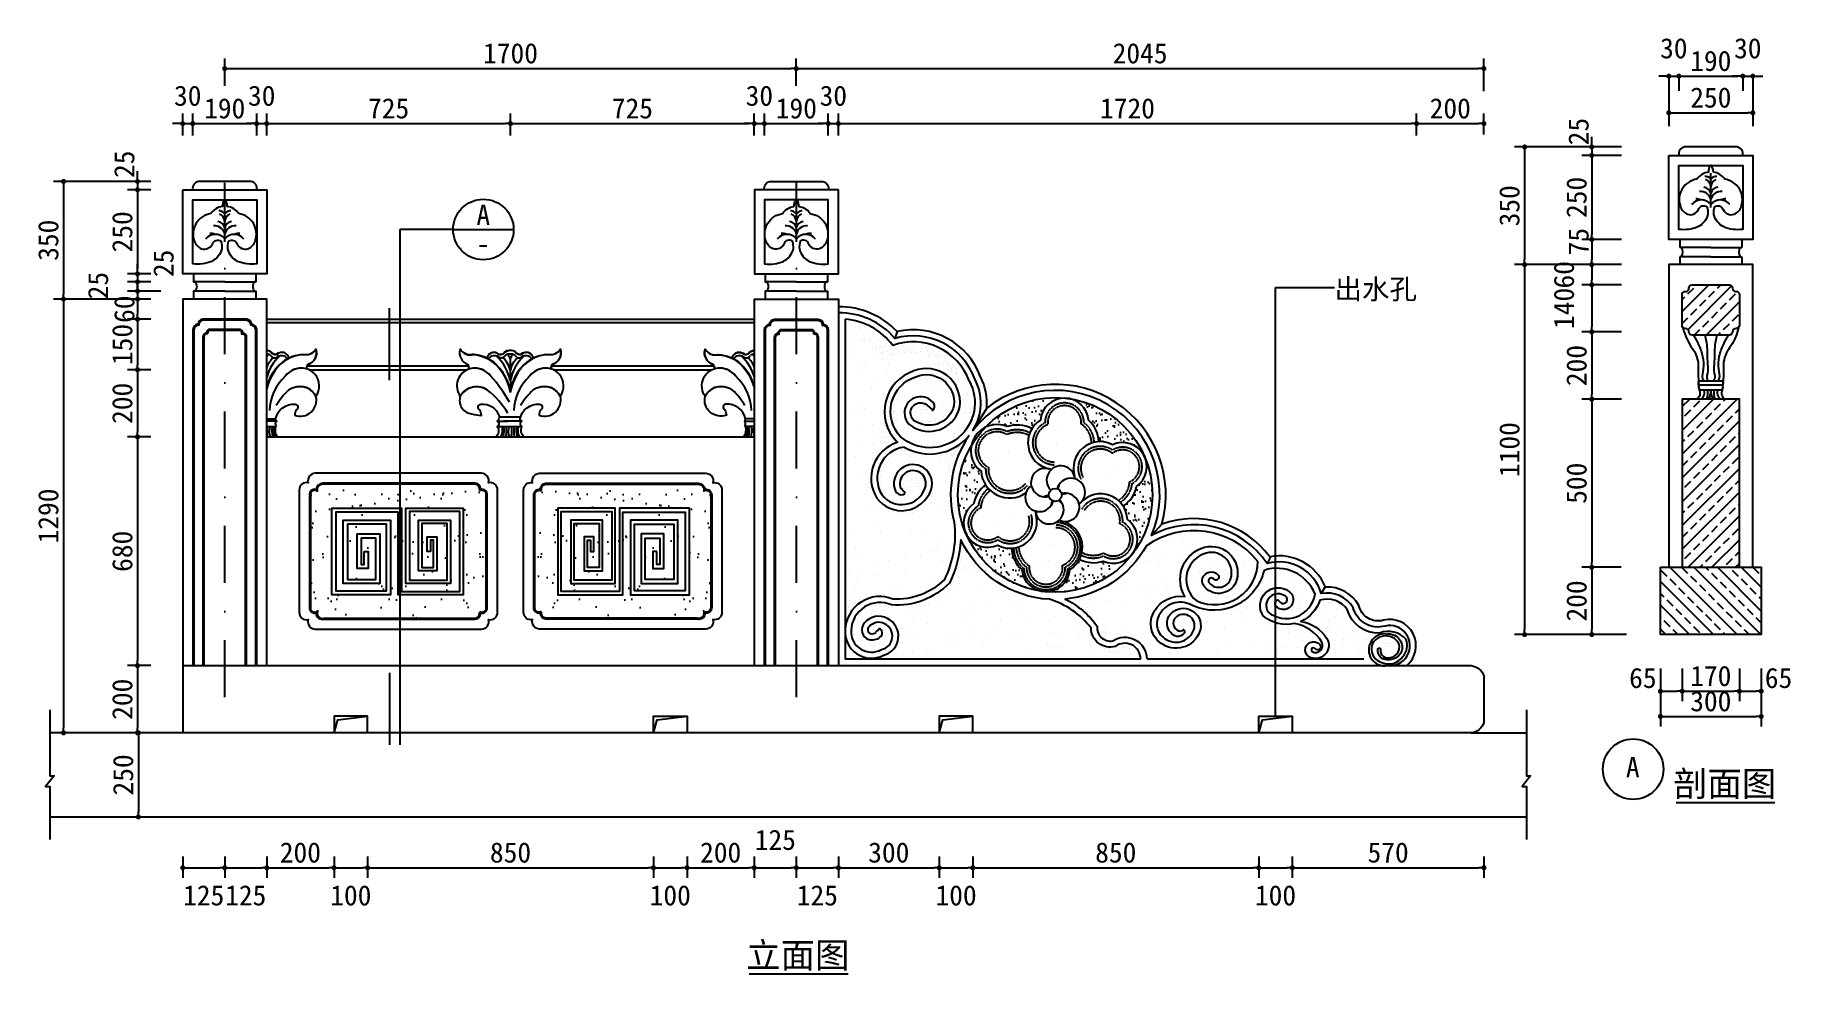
# Model space of a CAD drawing. Extents: x 100 to 5330, y 4380 to 7171.
import ezdxf
from ezdxf.enums import TextEntityAlignment as Align

# ---------------------------------------------------------------- set-up
doc = ezdxf.new("R2010")
doc.units = 0
doc.header["$LTSCALE"] = 0.85
doc.header["$MEASUREMENT"] = 0
doc.header["$PDMODE"] = 3
doc.header["$PDSIZE"] = 15
doc.linetypes.add('DASHDOT', pattern=[1, 0.5, -0.25, 0, -0.25])
doc.linetypes.add('DASHED', pattern=[0.75, 0.5, -0.25])
doc.layers.get('0').update_dxf_attribs({"color": 3, "linetype": 'CONTINUOUS'})
doc.layers.get('DEFPOINTS').update_dxf_attribs({"linetype": 'CONTINUOUS'})
for name, color, linetype in [('2', 2, 'CONTINUOUS'), ('3', 3, 'CONTINUOUS'), ('4', 4, 'CONTINUOUS'), ('7', 7, 'CONTINUOUS'), ('BH', 3, 'CONTINUOUS'), ('DIM', 3, 'CONTINUOUS'), ('TEXT', 3, 'CONTINUOUS')]:
    doc.layers.add(name, color=color, linetype=linetype)
doc.styles.add('HZ', font='')
doc.styles.get("Standard").update_dxf_attribs({"font": 'ISOCP'})
doc.styles.get('HZ').set_extended_font_data('仿宋_GB2312')
doc.dimstyles.new('ISO-25_WS', dxfattribs={"dimscale": 10, "dimtxt": 2.5, "dimasz": 2.5, "dimexe": 1.25, "dimexo": 0.625, "dimtad": 1, "dimdec": 4, "dimtxsty": 'STANDARD', "dimcen": 2.5, "dimazin": 3, "dimtfac": 1, "dimtdec": 4, "dimtmove": 0, "dimatfit": 3, "dimtolj": 1, "dimtzin": 0})
pattern_1 = [(45, (10892.67, 9769.073), (-35.35534, 35.35534), []), (45, (10928.026, 9769.073), (-35.35534, 35.35534), [25, -12.5])]

msp = doc.modelspace()

# ---------------------------------------------------------------- texts
at = {"layer": 'DIM', "style": 'HZ'}
for s, p in [('A', (1432.3, 6606.7)), ('-', (1432.1, 6520.7))]:
    msp.add_text(s, height=60, dxfattribs=at).set_placement(p, align=Align.CENTER)
at = {"layer": 'TEXT', "style": 'HZ'}
for s, height, p in [('出水孔', 60, (3963.7, 6385.9)), ('剖面图', 75, (4970.7, 4907.5)), ('立面图', 75, (2214.2, 4397.7))]:
    msp.add_text(s, height=height, dxfattribs=at).set_placement(p)
msp.add_text('A', height=60, dxfattribs=at).set_placement((4851, 4964.4), align=Align.CENTER)

# ---------------------------------------------------------------- blocks, each defined once
blk = doc.blocks.new('_DOT')
at = {"color": 0, "linetype": 'BYBLOCK'}
blk.add_line((-0.5, 0), (-1, 0), dxfattribs=at)
at = {"color": 0, "linetype": 'BYBLOCK', "const_width": 0.5}
blk.add_lwpolyline([(-0.25, 0, 1), (0.25, 0, 1)], format="xyb", close=True, dxfattribs=at)
blk = doc.blocks.new('*D53')
at = {"color": 0, "linetype": 'BYBLOCK'}
for p, q in [((26221.9, -22414.4), (26152.4, -22414.4)), ((26182.4, -22429.4), (26182.4, -23079.4)), ((26221.9, -23094.4), (26152.4, -23094.4))]:
    blk.add_line(p, q, dxfattribs=at)
at = {"layer": 'DEFPOINTS', "color": 0, "linetype": 'BYBLOCK'}
for p in [(26251.9, -22414.4), (26182.4, -23094.4), (26251.9, -23094.4)]:
    blk.add_point(p, dxfattribs=at)
at = {"color": 0, "linetype": 'BYBLOCK', "xscale": 15, "yscale": 15, "zscale": 15}
for p, rotation in [((26182.4, -22414.4), 90), ((26182.4, -23094.4), 270)]:
    blk.add_blockref('_DOT', p, dxfattribs=dict(at, rotation=rotation))
at = {"color": 0, "linetype": 'BYBLOCK', "insert": (26137.4, -22754.4), "char_height": 60, "attachment_point": 5, "rotation": 90, "style": 'HZ'}
blk.add_mtext('\\A1;680', dxfattribs=at)
blk = doc.blocks.new('*D54')
at = {"color": 0, "linetype": 'BYBLOCK'}
for p, q in [((26221.9, -22004.4), (25932.4, -22004.4)), ((25962.4, -22019.4), (25962.4, -23279.4)), ((26221.9, -23294.4), (25932.4, -23294.4))]:
    blk.add_line(p, q, dxfattribs=at)
at = {"layer": 'DEFPOINTS', "color": 0, "linetype": 'BYBLOCK'}
for p in [(26251.9, -22004.4), (25962.4, -23294.4), (26251.9, -23294.4)]:
    blk.add_point(p, dxfattribs=at)
at = {"color": 0, "linetype": 'BYBLOCK', "xscale": 15, "yscale": 15, "zscale": 15}
for p, rotation in [((25962.4, -22004.4), 90), ((25962.4, -23294.4), 270)]:
    blk.add_blockref('_DOT', p, dxfattribs=dict(at, rotation=rotation))
at = {"color": 0, "linetype": 'BYBLOCK', "insert": (25917.4, -22649.4), "char_height": 60, "attachment_point": 5, "rotation": 90, "style": 'HZ'}
blk.add_mtext('\\A1;1290', dxfattribs=at)
blk = doc.blocks.new('*D42')
at = {"color": 0, "linetype": 'BYBLOCK'}
for p, q in [((28141.8, -23417.9), (28141.8, -23481.6)), ((28266.8, -23417.9), (28266.8, -23481.6)), ((28156.8, -23451.6), (28251.8, -23451.6))]:
    blk.add_line(p, q, dxfattribs=at)
at = {"layer": 'DEFPOINTS', "color": 0, "linetype": 'BYBLOCK'}
for p in [(28141.8, -23387.9), (28266.8, -23387.9), (28266.8, -23451.6)]:
    blk.add_point(p, dxfattribs=at)
at = {"color": 0, "linetype": 'BYBLOCK', "xscale": 15, "yscale": 15, "zscale": 15, "rotation": 180}
blk.add_blockref('_DOT', (28141.8, -23451.6), dxfattribs=at)
at = {"color": 0, "linetype": 'BYBLOCK', "xscale": 15, "yscale": 15, "zscale": 15}
blk.add_blockref('_DOT', (28266.8, -23451.6), dxfattribs=at)
at = {"color": 0, "linetype": 'BYBLOCK', "insert": (28204.3, -23534.1), "char_height": 60, "attachment_point": 5, "style": 'HZ'}
blk.add_mtext('\\A1;125', dxfattribs=at)
blk = doc.blocks.new('*D50')
at = {"color": 0, "linetype": 'BYBLOCK'}
for p, q in [((26866.8, -23417.9), (26866.8, -23481.6)), ((27716.8, -23417.9), (27716.8, -23481.6)), ((26881.8, -23451.6), (27701.8, -23451.6))]:
    blk.add_line(p, q, dxfattribs=at)
at = {"layer": 'DEFPOINTS', "color": 0, "linetype": 'BYBLOCK'}
for p in [(26866.8, -23387.9), (27716.8, -23387.9), (27716.8, -23451.6)]:
    blk.add_point(p, dxfattribs=at)
at = {"color": 0, "linetype": 'BYBLOCK', "xscale": 15, "yscale": 15, "zscale": 15, "rotation": 180}
blk.add_blockref('_DOT', (26866.8, -23451.6), dxfattribs=at)
at = {"color": 0, "linetype": 'BYBLOCK', "xscale": 15, "yscale": 15, "zscale": 15}
blk.add_blockref('_DOT', (27716.8, -23451.6), dxfattribs=at)
at = {"color": 0, "linetype": 'BYBLOCK', "insert": (27291.8, -23406.6), "char_height": 60, "attachment_point": 5, "style": 'HZ'}
blk.add_mtext('\\A1;850', dxfattribs=at)
blk = doc.blocks.new('*D48')
at = {"color": 0, "linetype": 'BYBLOCK'}
for p, q in [((26316.8, -23417.9), (26316.8, -23481.6)), ((26441.8, -23417.9), (26441.8, -23481.6)), ((26331.8, -23451.6), (26426.8, -23451.6))]:
    blk.add_line(p, q, dxfattribs=at)
at = {"layer": 'DEFPOINTS', "color": 0, "linetype": 'BYBLOCK'}
for p in [(26316.8, -23387.9), (26441.8, -23387.9), (26441.8, -23451.6)]:
    blk.add_point(p, dxfattribs=at)
at = {"color": 0, "linetype": 'BYBLOCK', "xscale": 15, "yscale": 15, "zscale": 15, "rotation": 180}
blk.add_blockref('_DOT', (26316.8, -23451.6), dxfattribs=at)
at = {"color": 0, "linetype": 'BYBLOCK', "xscale": 15, "yscale": 15, "zscale": 15}
blk.add_blockref('_DOT', (26441.8, -23451.6), dxfattribs=at)
at = {"color": 0, "linetype": 'BYBLOCK', "insert": (26379.3, -23534.1), "char_height": 60, "attachment_point": 5, "style": 'HZ'}
blk.add_mtext('\\A1;125', dxfattribs=at)
blk = doc.blocks.new('*D46')
at = {"color": 0, "linetype": 'BYBLOCK'}
for p, q in [((26187.1, -23094.4), (26152.4, -23094.4)), ((26182.4, -23109.4), (26182.4, -23279.4)), ((26187.1, -23294.4), (26152.4, -23294.4))]:
    blk.add_line(p, q, dxfattribs=at)
at = {"layer": 'DEFPOINTS', "color": 0, "linetype": 'BYBLOCK'}
for p in [(26217.1, -23094.4), (26182.4, -23294.4), (26217.1, -23294.4)]:
    blk.add_point(p, dxfattribs=at)
at = {"color": 0, "linetype": 'BYBLOCK', "xscale": 15, "yscale": 15, "zscale": 15}
for p, rotation in [((26182.4, -23094.4), 90), ((26182.4, -23294.4), 270)]:
    blk.add_blockref('_DOT', p, dxfattribs=dict(at, rotation=rotation))
at = {"color": 0, "linetype": 'BYBLOCK', "insert": (26137.4, -23194.4), "char_height": 60, "attachment_point": 5, "rotation": 90, "style": 'HZ'}
blk.add_mtext('\\A1;200', dxfattribs=at)
blk = doc.blocks.new('*D47')
at = {"color": 0, "linetype": 'BYBLOCK'}
blk.add_line((26185, -23309.4), (26185, -23529.4), dxfattribs=at)
at = {"layer": 'DEFPOINTS', "color": 0, "linetype": 'BYBLOCK'}
for p in [(26185, -23294.4), (26185, -23544.4), (26185, -23544.4)]:
    blk.add_point(p, dxfattribs=at)
at = {"color": 0, "linetype": 'BYBLOCK', "xscale": 15, "yscale": 15, "zscale": 15}
for p, rotation in [((26185, -23294.4), 90), ((26185, -23544.4), 270)]:
    blk.add_blockref('_DOT', p, dxfattribs=dict(at, rotation=rotation))
at = {"color": 0, "linetype": 'BYBLOCK', "insert": (26140, -23419.4), "char_height": 60, "attachment_point": 5, "rotation": 90, "style": 'HZ'}
blk.add_mtext('\\A1;250', dxfattribs=at)
blk = doc.blocks.new('*D49')
at = {"color": 0, "linetype": 'BYBLOCK'}
for p, q in [((26566.8, -23417.9), (26566.8, -23481.6)), ((26766.8, -23417.9), (26766.8, -23481.6)), ((26581.8, -23451.6), (26751.8, -23451.6))]:
    blk.add_line(p, q, dxfattribs=at)
at = {"layer": 'DEFPOINTS', "color": 0, "linetype": 'BYBLOCK'}
for p in [(26566.8, -23387.9), (26766.8, -23387.9), (26766.8, -23451.6)]:
    blk.add_point(p, dxfattribs=at)
at = {"color": 0, "linetype": 'BYBLOCK', "xscale": 15, "yscale": 15, "zscale": 15, "rotation": 180}
blk.add_blockref('_DOT', (26566.8, -23451.6), dxfattribs=at)
at = {"color": 0, "linetype": 'BYBLOCK', "xscale": 15, "yscale": 15, "zscale": 15}
blk.add_blockref('_DOT', (26766.8, -23451.6), dxfattribs=at)
at = {"color": 0, "linetype": 'BYBLOCK', "insert": (26666.8, -23406.6), "char_height": 60, "attachment_point": 5, "style": 'HZ'}
blk.add_mtext('\\A1;200', dxfattribs=at)
blk = doc.blocks.new('*D45')
at = {"color": 0, "linetype": 'BYBLOCK'}
for p, q in [((26441.8, -23417.9), (26441.8, -23481.6)), ((26566.8, -23417.9), (26566.8, -23481.6)), ((26456.8, -23451.6), (26551.8, -23451.6))]:
    blk.add_line(p, q, dxfattribs=at)
at = {"layer": 'DEFPOINTS', "color": 0, "linetype": 'BYBLOCK'}
for p in [(26441.8, -23387.9), (26566.8, -23387.9), (26566.8, -23451.6)]:
    blk.add_point(p, dxfattribs=at)
at = {"color": 0, "linetype": 'BYBLOCK', "xscale": 15, "yscale": 15, "zscale": 15, "rotation": 180}
blk.add_blockref('_DOT', (26441.8, -23451.6), dxfattribs=at)
at = {"color": 0, "linetype": 'BYBLOCK', "xscale": 15, "yscale": 15, "zscale": 15}
blk.add_blockref('_DOT', (26566.8, -23451.6), dxfattribs=at)
at = {"color": 0, "linetype": 'BYBLOCK', "insert": (26504.3, -23534.1), "char_height": 60, "attachment_point": 5, "style": 'HZ'}
blk.add_mtext('\\A1;125', dxfattribs=at)
blk = doc.blocks.new('*D44')
at = {"color": 0, "linetype": 'BYBLOCK'}
for p, q in [((26766.8, -23417.9), (26766.8, -23481.6)), ((26866.8, -23417.9), (26866.8, -23481.6)), ((26781.8, -23451.6), (26851.8, -23451.6))]:
    blk.add_line(p, q, dxfattribs=at)
at = {"layer": 'DEFPOINTS', "color": 0, "linetype": 'BYBLOCK'}
for p in [(26766.8, -23387.9), (26866.8, -23387.9), (26866.8, -23451.6)]:
    blk.add_point(p, dxfattribs=at)
at = {"color": 0, "linetype": 'BYBLOCK', "xscale": 15, "yscale": 15, "zscale": 15, "rotation": 180}
blk.add_blockref('_DOT', (26766.8, -23451.6), dxfattribs=at)
at = {"color": 0, "linetype": 'BYBLOCK', "xscale": 15, "yscale": 15, "zscale": 15}
blk.add_blockref('_DOT', (26866.8, -23451.6), dxfattribs=at)
at = {"color": 0, "linetype": 'BYBLOCK', "insert": (26816.8, -23534.1), "char_height": 60, "attachment_point": 5, "style": 'HZ'}
blk.add_mtext('\\A1;100', dxfattribs=at)
blk = doc.blocks.new('*D41')
at = {"color": 0, "linetype": 'BYBLOCK'}
for p, q in [((27816.8, -23417.9), (27816.8, -23481.6)), ((28016.8, -23417.9), (28016.8, -23481.6)), ((27831.8, -23451.6), (28001.8, -23451.6))]:
    blk.add_line(p, q, dxfattribs=at)
at = {"layer": 'DEFPOINTS', "color": 0, "linetype": 'BYBLOCK'}
for p in [(27816.8, -23387.9), (28016.8, -23387.9), (28016.8, -23451.6)]:
    blk.add_point(p, dxfattribs=at)
at = {"color": 0, "linetype": 'BYBLOCK', "xscale": 15, "yscale": 15, "zscale": 15, "rotation": 180}
blk.add_blockref('_DOT', (27816.8, -23451.6), dxfattribs=at)
at = {"color": 0, "linetype": 'BYBLOCK', "xscale": 15, "yscale": 15, "zscale": 15}
blk.add_blockref('_DOT', (28016.8, -23451.6), dxfattribs=at)
at = {"color": 0, "linetype": 'BYBLOCK', "insert": (27916.8, -23406.6), "char_height": 60, "attachment_point": 5, "style": 'HZ'}
blk.add_mtext('\\A1;200', dxfattribs=at)
blk = doc.blocks.new('*D40')
at = {"color": 0, "linetype": 'BYBLOCK'}
for p, q in [((27716.8, -23417.9), (27716.8, -23481.6)), ((27816.8, -23417.9), (27816.8, -23481.6)), ((27731.8, -23451.6), (27801.8, -23451.6))]:
    blk.add_line(p, q, dxfattribs=at)
at = {"layer": 'DEFPOINTS', "color": 0, "linetype": 'BYBLOCK'}
for p in [(27716.8, -23387.9), (27816.8, -23387.9), (27816.8, -23451.6)]:
    blk.add_point(p, dxfattribs=at)
at = {"color": 0, "linetype": 'BYBLOCK', "xscale": 15, "yscale": 15, "zscale": 15, "rotation": 180}
blk.add_blockref('_DOT', (27716.8, -23451.6), dxfattribs=at)
at = {"color": 0, "linetype": 'BYBLOCK', "xscale": 15, "yscale": 15, "zscale": 15}
blk.add_blockref('_DOT', (27816.8, -23451.6), dxfattribs=at)
at = {"color": 0, "linetype": 'BYBLOCK', "insert": (27766.8, -23534.1), "char_height": 60, "attachment_point": 5, "style": 'HZ'}
blk.add_mtext('\\A1;100', dxfattribs=at)
blk = doc.blocks.new('*D39')
at = {"color": 0, "linetype": 'BYBLOCK'}
for p, q in [((28016.8, -23417.9), (28016.8, -23481.6)), ((28031.8, -23451.6), (28126.8, -23451.6))]:
    blk.add_line(p, q, dxfattribs=at)
at = {"layer": 'DEFPOINTS', "color": 0, "linetype": 'BYBLOCK'}
for p in [(28016.8, -23387.9), (28141.8, -23451.6), (28141.8, -23451.6)]:
    blk.add_point(p, dxfattribs=at)
at = {"color": 0, "linetype": 'BYBLOCK', "xscale": 15, "yscale": 15, "zscale": 15, "rotation": 180}
blk.add_blockref('_DOT', (28016.8, -23451.6), dxfattribs=at)
at = {"color": 0, "linetype": 'BYBLOCK', "xscale": 15, "yscale": 15, "zscale": 15}
blk.add_blockref('_DOT', (28141.8, -23451.6), dxfattribs=at)
at = {"color": 0, "linetype": 'BYBLOCK', "insert": (28079.3, -23369.1), "char_height": 60, "attachment_point": 5, "style": 'HZ'}
blk.add_mtext('\\A1;125', dxfattribs=at)
blk = doc.blocks.new('*D43')
at = {"color": 0, "linetype": 'BYBLOCK'}
for p, q in [((28674.2, -23417.9), (28674.2, -23481.6)), ((29524.2, -23417.9), (29524.2, -23481.6)), ((28689.2, -23451.6), (29509.2, -23451.6))]:
    blk.add_line(p, q, dxfattribs=at)
at = {"layer": 'DEFPOINTS', "color": 0, "linetype": 'BYBLOCK'}
for p in [(28674.2, -23387.9), (29524.2, -23387.9), (29524.2, -23451.6)]:
    blk.add_point(p, dxfattribs=at)
at = {"color": 0, "linetype": 'BYBLOCK', "xscale": 15, "yscale": 15, "zscale": 15, "rotation": 180}
blk.add_blockref('_DOT', (28674.2, -23451.6), dxfattribs=at)
at = {"color": 0, "linetype": 'BYBLOCK', "xscale": 15, "yscale": 15, "zscale": 15}
blk.add_blockref('_DOT', (29524.2, -23451.6), dxfattribs=at)
at = {"color": 0, "linetype": 'BYBLOCK', "insert": (29099.2, -23406.6), "char_height": 60, "attachment_point": 5, "style": 'HZ'}
blk.add_mtext('\\A1;850', dxfattribs=at)
blk = doc.blocks.new('*D37')
at = {"color": 0, "linetype": 'BYBLOCK'}
for p, q in [((28566.8, -23417.9), (28566.8, -23481.6)), ((28281.8, -23451.6), (28551.8, -23451.6))]:
    blk.add_line(p, q, dxfattribs=at)
at = {"layer": 'DEFPOINTS', "color": 0, "linetype": 'BYBLOCK'}
for p in [(28566.8, -23387.9), (28266.8, -23451.6), (28566.8, -23451.6)]:
    blk.add_point(p, dxfattribs=at)
at = {"color": 0, "linetype": 'BYBLOCK', "xscale": 15, "yscale": 15, "zscale": 15, "rotation": 180}
blk.add_blockref('_DOT', (28266.8, -23451.6), dxfattribs=at)
at = {"color": 0, "linetype": 'BYBLOCK', "xscale": 15, "yscale": 15, "zscale": 15}
blk.add_blockref('_DOT', (28566.8, -23451.6), dxfattribs=at)
at = {"color": 0, "linetype": 'BYBLOCK', "insert": (28416.8, -23406.6), "char_height": 60, "attachment_point": 5, "style": 'HZ'}
blk.add_mtext('\\A1;300', dxfattribs=at)
blk = doc.blocks.new('*D38')
at = {"color": 0, "linetype": 'BYBLOCK'}
for p, q in [((28574.2, -23417.9), (28574.2, -23481.6)), ((28674.2, -23417.9), (28674.2, -23481.6)), ((28589.2, -23451.6), (28659.2, -23451.6))]:
    blk.add_line(p, q, dxfattribs=at)
at = {"layer": 'DEFPOINTS', "color": 0, "linetype": 'BYBLOCK'}
for p in [(28574.2, -23387.9), (28674.2, -23387.9), (28674.2, -23451.6)]:
    blk.add_point(p, dxfattribs=at)
at = {"color": 0, "linetype": 'BYBLOCK', "xscale": 15, "yscale": 15, "zscale": 15, "rotation": 180}
blk.add_blockref('_DOT', (28574.2, -23451.6), dxfattribs=at)
at = {"color": 0, "linetype": 'BYBLOCK', "xscale": 15, "yscale": 15, "zscale": 15}
blk.add_blockref('_DOT', (28674.2, -23451.6), dxfattribs=at)
at = {"color": 0, "linetype": 'BYBLOCK', "insert": (28624.2, -23534.1), "char_height": 60, "attachment_point": 5, "style": 'HZ'}
blk.add_mtext('\\A1;100', dxfattribs=at)
blk = doc.blocks.new('*D36')
at = {"color": 0, "linetype": 'BYBLOCK'}
for p, q in [((29616.8, -23417.9), (29616.8, -23481.6)), ((30186.8, -23417.9), (30186.8, -23481.6)), ((29631.8, -23451.6), (30171.8, -23451.6))]:
    blk.add_line(p, q, dxfattribs=at)
at = {"layer": 'DEFPOINTS', "color": 0, "linetype": 'BYBLOCK'}
for p in [(29616.8, -23387.9), (30186.8, -23387.9), (30186.8, -23451.6)]:
    blk.add_point(p, dxfattribs=at)
at = {"color": 0, "linetype": 'BYBLOCK', "xscale": 15, "yscale": 15, "zscale": 15, "rotation": 180}
blk.add_blockref('_DOT', (29616.8, -23451.6), dxfattribs=at)
at = {"color": 0, "linetype": 'BYBLOCK', "xscale": 15, "yscale": 15, "zscale": 15}
blk.add_blockref('_DOT', (30186.8, -23451.6), dxfattribs=at)
at = {"color": 0, "linetype": 'BYBLOCK', "insert": (29901.8, -23406.6), "char_height": 60, "attachment_point": 5, "style": 'HZ'}
blk.add_mtext('\\A1;570', dxfattribs=at)
blk = doc.blocks.new('*D35')
at = {"color": 0, "linetype": 'BYBLOCK'}
for p, q in [((29524.2, -23417.9), (29524.2, -23481.6)), ((29624.2, -23417.9), (29624.2, -23481.6)), ((29539.2, -23451.6), (29609.2, -23451.6))]:
    blk.add_line(p, q, dxfattribs=at)
at = {"layer": 'DEFPOINTS', "color": 0, "linetype": 'BYBLOCK'}
for p in [(29524.2, -23387.9), (29624.2, -23387.9), (29624.2, -23451.6)]:
    blk.add_point(p, dxfattribs=at)
at = {"color": 0, "linetype": 'BYBLOCK', "xscale": 15, "yscale": 15, "zscale": 15, "rotation": 180}
blk.add_blockref('_DOT', (29524.2, -23451.6), dxfattribs=at)
at = {"color": 0, "linetype": 'BYBLOCK', "xscale": 15, "yscale": 15, "zscale": 15}
blk.add_blockref('_DOT', (29624.2, -23451.6), dxfattribs=at)
at = {"color": 0, "linetype": 'BYBLOCK', "insert": (29574.2, -23534.1), "char_height": 60, "attachment_point": 5, "style": 'HZ'}
blk.add_mtext('\\A1;100', dxfattribs=at)
blk = doc.blocks.new('*D56')
at = {"color": 0, "linetype": 'BYBLOCK'}
for p, q in [((28156.8, -21318.8), (30171.6, -21318.8)), ((30186.6, -21385.8), (30186.6, -21288.8))]:
    blk.add_line(p, q, dxfattribs=at)
at = {"layer": 'DEFPOINTS', "color": 0, "linetype": 'BYBLOCK'}
for p in [(30186.6, -21318.8), (28141.8, -21400.6), (30186.6, -21415.8)]:
    blk.add_point(p, dxfattribs=at)
at = {"color": 0, "linetype": 'BYBLOCK', "xscale": 15, "yscale": 15, "zscale": 15, "rotation": 180}
blk.add_blockref('_DOT', (28141.8, -21318.8), dxfattribs=at)
at = {"color": 0, "linetype": 'BYBLOCK', "xscale": 15, "yscale": 15, "zscale": 15}
blk.add_blockref('_DOT', (30186.6, -21318.8), dxfattribs=at)
at = {"color": 0, "linetype": 'BYBLOCK', "insert": (29164.2, -21273.8), "char_height": 60, "attachment_point": 5, "style": 'HZ'}
blk.add_mtext('\\A1;2045', dxfattribs=at)
blk = doc.blocks.new('*D6')
at = {"color": 0, "linetype": 'BYBLOCK'}
for p, q in [((28221.8, -21482.5), (28206.8, -21482.5)), ((28236.8, -21517.6), (28236.8, -21452.5)), ((28236.8, -21482.5), (28266.8, -21482.5)), ((28236.8, -21482.5), (28266.8, -21482.5)), ((28266.8, -21517.6), (28266.8, -21452.5)), ((28281.8, -21482.5), (28296.8, -21482.5))]:
    blk.add_line(p, q, dxfattribs=at)
at = {"layer": 'DEFPOINTS', "color": 0, "linetype": 'BYBLOCK'}
for p in [(28266.8, -21482.5), (28236.8, -21547.6), (28266.8, -21547.6)]:
    blk.add_point(p, dxfattribs=at)
at = {"color": 0, "linetype": 'BYBLOCK', "xscale": 15, "yscale": 15, "zscale": 15}
blk.add_blockref('_DOT', (28236.8, -21482.5), dxfattribs=at)
at = {"color": 0, "linetype": 'BYBLOCK', "xscale": 15, "yscale": 15, "zscale": 15, "rotation": 180}
blk.add_blockref('_DOT', (28266.8, -21482.5), dxfattribs=at)
at = {"color": 0, "linetype": 'BYBLOCK', "insert": (28251.8, -21400), "char_height": 60, "attachment_point": 5, "style": 'HZ'}
blk.add_mtext('\\A1;30', dxfattribs=at)
blk = doc.blocks.new('*D8')
at = {"color": 0, "linetype": 'BYBLOCK'}
for p, q in [((28046.8, -21517.6), (28046.8, -21452.5)), ((28061.8, -21482.5), (28221.8, -21482.5)), ((28236.8, -21517.6), (28236.8, -21452.5))]:
    blk.add_line(p, q, dxfattribs=at)
at = {"layer": 'DEFPOINTS', "color": 0, "linetype": 'BYBLOCK'}
for p in [(28236.8, -21482.5), (28046.8, -21547.6), (28236.8, -21547.6)]:
    blk.add_point(p, dxfattribs=at)
at = {"color": 0, "linetype": 'BYBLOCK', "xscale": 15, "yscale": 15, "zscale": 15, "rotation": 180}
blk.add_blockref('_DOT', (28046.8, -21482.5), dxfattribs=at)
at = {"color": 0, "linetype": 'BYBLOCK', "xscale": 15, "yscale": 15, "zscale": 15}
blk.add_blockref('_DOT', (28236.8, -21482.5), dxfattribs=at)
at = {"color": 0, "linetype": 'BYBLOCK', "insert": (28141.8, -21437.5), "char_height": 60, "attachment_point": 5, "style": 'HZ'}
blk.add_mtext('\\A1;190', dxfattribs=at)
blk = doc.blocks.new('*D55')
at = {"color": 0, "linetype": 'BYBLOCK'}
for p, q in [((26441.8, -21370.6), (26441.8, -21288.8)), ((26456.8, -21318.8), (28126.8, -21318.8)), ((28141.8, -21370.6), (28141.8, -21288.8))]:
    blk.add_line(p, q, dxfattribs=at)
at = {"layer": 'DEFPOINTS', "color": 0, "linetype": 'BYBLOCK'}
for p in [(28141.8, -21318.8), (26441.8, -21400.6), (28141.8, -21400.6)]:
    blk.add_point(p, dxfattribs=at)
at = {"color": 0, "linetype": 'BYBLOCK', "xscale": 15, "yscale": 15, "zscale": 15, "rotation": 180}
blk.add_blockref('_DOT', (26441.8, -21318.8), dxfattribs=at)
at = {"color": 0, "linetype": 'BYBLOCK', "xscale": 15, "yscale": 15, "zscale": 15}
blk.add_blockref('_DOT', (28141.8, -21318.8), dxfattribs=at)
at = {"color": 0, "linetype": 'BYBLOCK', "insert": (27291.8, -21273.8), "char_height": 60, "attachment_point": 5, "style": 'HZ'}
blk.add_mtext('\\A1;1700', dxfattribs=at)
blk = doc.blocks.new('*D13')
at = {"color": 0, "linetype": 'BYBLOCK'}
for p, q in [((26566.8, -21517.6), (26566.8, -21452.5)), ((26581.8, -21482.5), (27276.8, -21482.5)), ((27291.8, -21517.6), (27291.8, -21452.5))]:
    blk.add_line(p, q, dxfattribs=at)
at = {"layer": 'DEFPOINTS', "color": 0, "linetype": 'BYBLOCK'}
for p in [(27291.8, -21482.5), (26566.8, -21547.6), (27291.8, -21547.6)]:
    blk.add_point(p, dxfattribs=at)
at = {"color": 0, "linetype": 'BYBLOCK', "xscale": 15, "yscale": 15, "zscale": 15, "rotation": 180}
blk.add_blockref('_DOT', (26566.8, -21482.5), dxfattribs=at)
at = {"color": 0, "linetype": 'BYBLOCK', "xscale": 15, "yscale": 15, "zscale": 15}
blk.add_blockref('_DOT', (27291.8, -21482.5), dxfattribs=at)
at = {"color": 0, "linetype": 'BYBLOCK', "insert": (26929.3, -21437.5), "char_height": 60, "attachment_point": 5, "style": 'HZ'}
blk.add_mtext('\\A1;725', dxfattribs=at)
blk = doc.blocks.new('*D20')
at = {"color": 0, "linetype": 'BYBLOCK'}
for p, q in [((26221.9, -21679.4), (26152.4, -21679.4)), ((26182.4, -21694.4), (26182.4, -21914.4)), ((26221.9, -21929.4), (26152.4, -21929.4))]:
    blk.add_line(p, q, dxfattribs=at)
at = {"layer": 'DEFPOINTS', "color": 0, "linetype": 'BYBLOCK'}
for p in [(26251.9, -21679.4), (26182.4, -21929.4), (26251.9, -21929.4)]:
    blk.add_point(p, dxfattribs=at)
at = {"color": 0, "linetype": 'BYBLOCK', "xscale": 15, "yscale": 15, "zscale": 15}
for p, rotation in [((26182.4, -21679.4), 90), ((26182.4, -21929.4), 270)]:
    blk.add_blockref('_DOT', p, dxfattribs=dict(at, rotation=rotation))
at = {"color": 0, "linetype": 'BYBLOCK', "insert": (26137.4, -21804.4), "char_height": 60, "attachment_point": 5, "rotation": 90, "style": 'HZ'}
blk.add_mtext('\\A1;250', dxfattribs=at)
blk = doc.blocks.new('*D21')
at = {"color": 0, "linetype": 'BYBLOCK'}
for p, q in [((26187.1, -21654.4), (25932.4, -21654.4)), ((25962.4, -21669.4), (25962.4, -21989.4)), ((26221.9, -22004.4), (25932.4, -22004.4))]:
    blk.add_line(p, q, dxfattribs=at)
at = {"layer": 'DEFPOINTS', "color": 0, "linetype": 'BYBLOCK'}
for p in [(26217.1, -21654.4), (25962.4, -22004.4), (26251.9, -22004.4)]:
    blk.add_point(p, dxfattribs=at)
at = {"color": 0, "linetype": 'BYBLOCK', "xscale": 15, "yscale": 15, "zscale": 15}
for p, rotation in [((25962.4, -21654.4), 90), ((25962.4, -22004.4), 270)]:
    blk.add_blockref('_DOT', p, dxfattribs=dict(at, rotation=rotation))
at = {"color": 0, "linetype": 'BYBLOCK', "insert": (25917.4, -21829.4), "char_height": 60, "attachment_point": 5, "rotation": 90, "style": 'HZ'}
blk.add_mtext('\\A1;350', dxfattribs=at)
blk = doc.blocks.new('*D18')
at = {"color": 0, "linetype": 'BYBLOCK'}
for p, q in [((26221.9, -22214.4), (26152.4, -22214.4)), ((26182.4, -22229.4), (26182.4, -22399.4)), ((26221.9, -22414.4), (26152.4, -22414.4))]:
    blk.add_line(p, q, dxfattribs=at)
at = {"layer": 'DEFPOINTS', "color": 0, "linetype": 'BYBLOCK'}
for p in [(26251.9, -22214.4), (26182.4, -22414.4), (26251.9, -22414.4)]:
    blk.add_point(p, dxfattribs=at)
at = {"color": 0, "linetype": 'BYBLOCK', "xscale": 15, "yscale": 15, "zscale": 15}
for p, rotation in [((26182.4, -22214.4), 90), ((26182.4, -22414.4), 270)]:
    blk.add_blockref('_DOT', p, dxfattribs=dict(at, rotation=rotation))
at = {"color": 0, "linetype": 'BYBLOCK', "insert": (26137.4, -22314.4), "char_height": 60, "attachment_point": 5, "rotation": 90, "style": 'HZ'}
blk.add_mtext('\\A1;200', dxfattribs=at)
blk = doc.blocks.new('*D15')
at = {"color": 0, "linetype": 'BYBLOCK'}
for p, q in [((26182.4, -21965.7), (26182.4, -21950.7)), ((26221.9, -21980.7), (26152.4, -21980.7)), ((26221.9, -22004.4), (26152.4, -22004.4)), ((26182.4, -21980.7), (26182.4, -22004.4)), ((26182.4, -21980.7), (26182.4, -22004.4)), ((26182.4, -22019.4), (26182.4, -22034.4))]:
    blk.add_line(p, q, dxfattribs=at)
at = {"layer": 'DEFPOINTS', "color": 0, "linetype": 'BYBLOCK'}
for p in [(26182.4, -22004.4), (26251.9, -21980.7), (26251.9, -22004.4)]:
    blk.add_point(p, dxfattribs=at)
at = {"color": 0, "linetype": 'BYBLOCK', "xscale": 15, "yscale": 15, "zscale": 15}
for p, rotation in [((26182.4, -21980.7), 270), ((26182.4, -22004.4), 90)]:
    blk.add_blockref('_DOT', p, dxfattribs=dict(at, rotation=rotation))
at = {"color": 0, "linetype": 'BYBLOCK', "insert": (26065.5, -21964.3), "char_height": 60, "attachment_point": 5, "rotation": 90, "style": 'HZ'}
blk.add_mtext('\\A1;25', dxfattribs=at)
blk = doc.blocks.new('*D14')
at = {"color": 0, "linetype": 'BYBLOCK'}
for p, q in [((26182.4, -21914.4), (26182.4, -21899.4)), ((26221.9, -21929.4), (26152.4, -21929.4)), ((26221.9, -21953.1), (26152.4, -21953.1)), ((26182.4, -21929.4), (26182.4, -21953.1)), ((26182.4, -21929.4), (26182.4, -21953.1)), ((26182.4, -21968.1), (26182.4, -21983.1))]:
    blk.add_line(p, q, dxfattribs=at)
at = {"layer": 'DEFPOINTS', "color": 0, "linetype": 'BYBLOCK'}
for p in [(26182.4, -21953.1), (26251.9, -21929.4), (26251.9, -21953.1)]:
    blk.add_point(p, dxfattribs=at)
at = {"color": 0, "linetype": 'BYBLOCK', "xscale": 15, "yscale": 15, "zscale": 15}
for p, rotation in [((26182.4, -21929.4), 270), ((26182.4, -21953.1), 90)]:
    blk.add_blockref('_DOT', p, dxfattribs=dict(at, rotation=rotation))
at = {"color": 0, "linetype": 'BYBLOCK', "insert": (26260.1, -21898.2), "char_height": 60, "attachment_point": 5, "rotation": 90, "style": 'HZ'}
blk.add_mtext('\\A1;25', dxfattribs=at)
blk = doc.blocks.new('*D16')
at = {"color": 0, "linetype": 'BYBLOCK'}
for p, q in [((26221.9, -22004.4), (26152.4, -22004.4)), ((26182.4, -22019.4), (26182.4, -22049.4)), ((26221.9, -22064.4), (26152.4, -22064.4))]:
    blk.add_line(p, q, dxfattribs=at)
at = {"layer": 'DEFPOINTS', "color": 0, "linetype": 'BYBLOCK'}
for p in [(26251.9, -22004.4), (26182.4, -22064.4), (26251.9, -22064.4)]:
    blk.add_point(p, dxfattribs=at)
at = {"color": 0, "linetype": 'BYBLOCK', "xscale": 15, "yscale": 15, "zscale": 15}
for p, rotation in [((26182.4, -22004.4), 90), ((26182.4, -22064.4), 270)]:
    blk.add_blockref('_DOT', p, dxfattribs=dict(at, rotation=rotation))
at = {"color": 0, "linetype": 'BYBLOCK', "insert": (26143.4, -22034.4), "char_height": 60, "attachment_point": 5, "rotation": 90, "style": 'HZ'}
blk.add_mtext('\\A1;60', dxfattribs=at)
blk = doc.blocks.new('*D17')
at = {"color": 0, "linetype": 'BYBLOCK'}
for p, q in [((26221.9, -22064.4), (26152.4, -22064.4)), ((26182.4, -22079.4), (26182.4, -22199.4)), ((26221.9, -22214.4), (26152.4, -22214.4))]:
    blk.add_line(p, q, dxfattribs=at)
at = {"layer": 'DEFPOINTS', "color": 0, "linetype": 'BYBLOCK'}
for p in [(26251.9, -22064.4), (26182.4, -22214.4), (26251.9, -22214.4)]:
    blk.add_point(p, dxfattribs=at)
at = {"color": 0, "linetype": 'BYBLOCK', "xscale": 15, "yscale": 15, "zscale": 15}
for p, rotation in [((26182.4, -22064.4), 90), ((26182.4, -22214.4), 270)]:
    blk.add_blockref('_DOT', p, dxfattribs=dict(at, rotation=rotation))
at = {"color": 0, "linetype": 'BYBLOCK', "insert": (26137.4, -22139.4), "char_height": 60, "attachment_point": 5, "rotation": 90, "style": 'HZ'}
blk.add_mtext('\\A1;150', dxfattribs=at)
blk = doc.blocks.new('*D10')
at = {"color": 0, "linetype": 'BYBLOCK'}
for p, q in [((26346.8, -21517.6), (26346.8, -21452.5)), ((26361.8, -21482.5), (26521.8, -21482.5)), ((26536.8, -21517.6), (26536.8, -21452.5))]:
    blk.add_line(p, q, dxfattribs=at)
at = {"layer": 'DEFPOINTS', "color": 0, "linetype": 'BYBLOCK'}
for p in [(26536.8, -21482.5), (26346.8, -21547.6), (26536.8, -21547.6)]:
    blk.add_point(p, dxfattribs=at)
at = {"color": 0, "linetype": 'BYBLOCK', "xscale": 15, "yscale": 15, "zscale": 15, "rotation": 180}
blk.add_blockref('_DOT', (26346.8, -21482.5), dxfattribs=at)
at = {"color": 0, "linetype": 'BYBLOCK', "xscale": 15, "yscale": 15, "zscale": 15}
blk.add_blockref('_DOT', (26536.8, -21482.5), dxfattribs=at)
at = {"color": 0, "linetype": 'BYBLOCK', "insert": (26441.8, -21437.5), "char_height": 60, "attachment_point": 5, "style": 'HZ'}
blk.add_mtext('\\A1;190', dxfattribs=at)
blk = doc.blocks.new('*D12')
at = {"color": 0, "linetype": 'BYBLOCK'}
for p, q in [((26301.8, -21482.5), (26286.8, -21482.5)), ((26316.8, -21517.6), (26316.8, -21452.5)), ((26316.8, -21482.5), (26346.8, -21482.5)), ((26316.8, -21482.5), (26346.8, -21482.5)), ((26346.8, -21517.6), (26346.8, -21452.5)), ((26361.8, -21482.5), (26376.8, -21482.5))]:
    blk.add_line(p, q, dxfattribs=at)
at = {"layer": 'DEFPOINTS', "color": 0, "linetype": 'BYBLOCK'}
for p in [(26346.8, -21482.5), (26316.8, -21547.6), (26346.8, -21547.6)]:
    blk.add_point(p, dxfattribs=at)
at = {"color": 0, "linetype": 'BYBLOCK', "xscale": 15, "yscale": 15, "zscale": 15}
blk.add_blockref('_DOT', (26316.8, -21482.5), dxfattribs=at)
at = {"color": 0, "linetype": 'BYBLOCK', "xscale": 15, "yscale": 15, "zscale": 15, "rotation": 180}
blk.add_blockref('_DOT', (26346.8, -21482.5), dxfattribs=at)
at = {"color": 0, "linetype": 'BYBLOCK', "insert": (26331.8, -21400), "char_height": 60, "attachment_point": 5, "style": 'HZ'}
blk.add_mtext('\\A1;30', dxfattribs=at)
blk = doc.blocks.new('*D19')
at = {"color": 0, "linetype": 'BYBLOCK'}
for p, q in [((26182.4, -21639.4), (26182.4, -21624.4)), ((26221.9, -21654.4), (26152.4, -21654.4)), ((26221.9, -21679.4), (26152.4, -21679.4)), ((26182.4, -21654.4), (26182.4, -21679.4)), ((26182.4, -21654.4), (26182.4, -21679.4)), ((26182.4, -21694.4), (26182.4, -21709.4))]:
    blk.add_line(p, q, dxfattribs=at)
at = {"layer": 'DEFPOINTS', "color": 0, "linetype": 'BYBLOCK'}
for p in [(26182.4, -21679.4), (26251.9, -21654.4), (26251.9, -21679.4)]:
    blk.add_point(p, dxfattribs=at)
at = {"color": 0, "linetype": 'BYBLOCK', "xscale": 15, "yscale": 15, "zscale": 15}
for p, rotation in [((26182.4, -21654.4), 270), ((26182.4, -21679.4), 90)]:
    blk.add_blockref('_DOT', p, dxfattribs=dict(at, rotation=rotation))
at = {"color": 0, "linetype": 'BYBLOCK', "insert": (26143.4, -21603.4), "char_height": 60, "attachment_point": 5, "rotation": 90, "style": 'HZ'}
blk.add_mtext('\\A1;25', dxfattribs=at)
blk = doc.blocks.new('*D11')
at = {"color": 0, "linetype": 'BYBLOCK'}
for p, q in [((26521.8, -21482.5), (26506.8, -21482.5)), ((26536.8, -21517.6), (26536.8, -21452.5)), ((26536.8, -21482.5), (26566.8, -21482.5)), ((26536.8, -21482.5), (26566.8, -21482.5)), ((26566.8, -21517.6), (26566.8, -21452.5)), ((26581.8, -21482.5), (26596.8, -21482.5))]:
    blk.add_line(p, q, dxfattribs=at)
at = {"layer": 'DEFPOINTS', "color": 0, "linetype": 'BYBLOCK'}
for p in [(26566.8, -21482.5), (26536.8, -21547.6), (26566.8, -21547.6)]:
    blk.add_point(p, dxfattribs=at)
at = {"color": 0, "linetype": 'BYBLOCK', "xscale": 15, "yscale": 15, "zscale": 15}
blk.add_blockref('_DOT', (26536.8, -21482.5), dxfattribs=at)
at = {"color": 0, "linetype": 'BYBLOCK', "xscale": 15, "yscale": 15, "zscale": 15, "rotation": 180}
blk.add_blockref('_DOT', (26566.8, -21482.5), dxfattribs=at)
at = {"color": 0, "linetype": 'BYBLOCK', "insert": (26551.8, -21400), "char_height": 60, "attachment_point": 5, "style": 'HZ'}
blk.add_mtext('\\A1;30', dxfattribs=at)
blk = doc.blocks.new('*D22')
at = {"color": 0, "linetype": 'BYBLOCK'}
for p, q in [((27291.8, -21517.6), (27291.8, -21452.5)), ((27306.8, -21482.5), (28001.8, -21482.5)), ((28016.8, -21517.6), (28016.8, -21452.5))]:
    blk.add_line(p, q, dxfattribs=at)
at = {"layer": 'DEFPOINTS', "color": 0, "linetype": 'BYBLOCK'}
for p in [(28016.8, -21482.5), (27291.8, -21547.6), (28016.8, -21547.6)]:
    blk.add_point(p, dxfattribs=at)
at = {"color": 0, "linetype": 'BYBLOCK', "xscale": 15, "yscale": 15, "zscale": 15, "rotation": 180}
blk.add_blockref('_DOT', (27291.8, -21482.5), dxfattribs=at)
at = {"color": 0, "linetype": 'BYBLOCK', "xscale": 15, "yscale": 15, "zscale": 15}
blk.add_blockref('_DOT', (28016.8, -21482.5), dxfattribs=at)
at = {"color": 0, "linetype": 'BYBLOCK', "insert": (27654.3, -21437.5), "char_height": 60, "attachment_point": 5, "style": 'HZ'}
blk.add_mtext('\\A1;725', dxfattribs=at)
blk = doc.blocks.new('*D7')
at = {"color": 0, "linetype": 'BYBLOCK'}
for p, q in [((28001.8, -21482.5), (27986.8, -21482.5)), ((28016.8, -21517.6), (28016.8, -21452.5)), ((28016.8, -21482.5), (28046.8, -21482.5)), ((28016.8, -21482.5), (28046.8, -21482.5)), ((28046.8, -21517.6), (28046.8, -21452.5)), ((28061.8, -21482.5), (28076.8, -21482.5))]:
    blk.add_line(p, q, dxfattribs=at)
at = {"layer": 'DEFPOINTS', "color": 0, "linetype": 'BYBLOCK'}
for p in [(28046.8, -21482.5), (28016.8, -21547.6), (28046.8, -21547.6)]:
    blk.add_point(p, dxfattribs=at)
at = {"color": 0, "linetype": 'BYBLOCK', "xscale": 15, "yscale": 15, "zscale": 15}
blk.add_blockref('_DOT', (28016.8, -21482.5), dxfattribs=at)
at = {"color": 0, "linetype": 'BYBLOCK', "xscale": 15, "yscale": 15, "zscale": 15, "rotation": 180}
blk.add_blockref('_DOT', (28046.8, -21482.5), dxfattribs=at)
at = {"color": 0, "linetype": 'BYBLOCK', "insert": (28031.8, -21400), "char_height": 60, "attachment_point": 5, "style": 'HZ'}
blk.add_mtext('\\A1;30', dxfattribs=at)
blk = doc.blocks.new('*D9')
at = {"color": 0, "linetype": 'BYBLOCK'}
for p, q in [((28266.8, -21517.6), (28266.8, -21452.5)), ((28281.8, -21482.5), (29971.6, -21482.5)), ((29986.6, -21517.6), (29986.6, -21452.5))]:
    blk.add_line(p, q, dxfattribs=at)
at = {"layer": 'DEFPOINTS', "color": 0, "linetype": 'BYBLOCK'}
for p in [(29986.6, -21482.5), (28266.8, -21547.6), (29986.6, -21547.6)]:
    blk.add_point(p, dxfattribs=at)
at = {"color": 0, "linetype": 'BYBLOCK', "xscale": 15, "yscale": 15, "zscale": 15, "rotation": 180}
blk.add_blockref('_DOT', (28266.8, -21482.5), dxfattribs=at)
at = {"color": 0, "linetype": 'BYBLOCK', "xscale": 15, "yscale": 15, "zscale": 15}
blk.add_blockref('_DOT', (29986.6, -21482.5), dxfattribs=at)
at = {"color": 0, "linetype": 'BYBLOCK', "insert": (29126.7, -21437.5), "char_height": 60, "attachment_point": 5, "style": 'HZ'}
blk.add_mtext('\\A1;1720', dxfattribs=at)
blk = doc.blocks.new('*D5')
at = {"color": 0, "linetype": 'BYBLOCK'}
for p, q in [((29986.6, -21517.6), (29986.6, -21452.5)), ((30001.6, -21482.5), (30171.6, -21482.5)), ((30186.6, -21514.8), (30186.6, -21452.5))]:
    blk.add_line(p, q, dxfattribs=at)
at = {"layer": 'DEFPOINTS', "color": 0, "linetype": 'BYBLOCK'}
for p in [(30186.6, -21482.5), (29986.6, -21547.6), (30186.6, -21544.8)]:
    blk.add_point(p, dxfattribs=at)
at = {"color": 0, "linetype": 'BYBLOCK', "xscale": 15, "yscale": 15, "zscale": 15, "rotation": 180}
blk.add_blockref('_DOT', (29986.6, -21482.5), dxfattribs=at)
at = {"color": 0, "linetype": 'BYBLOCK', "xscale": 15, "yscale": 15, "zscale": 15}
blk.add_blockref('_DOT', (30186.6, -21482.5), dxfattribs=at)
at = {"color": 0, "linetype": 'BYBLOCK', "insert": (30086.6, -21437.5), "char_height": 60, "attachment_point": 5, "style": 'HZ'}
blk.add_mtext('\\A1;200', dxfattribs=at)
blk = doc.blocks.new('*D32')
at = {"color": 0, "linetype": 'BYBLOCK'}
for p, q in [((30711.5, -23102.8), (30711.5, -23200.5)), ((30776.5, -23102.8), (30776.5, -23200.5)), ((30726.5, -23170.5), (30761.5, -23170.5))]:
    blk.add_line(p, q, dxfattribs=at)
at = {"layer": 'DEFPOINTS', "color": 0, "linetype": 'BYBLOCK'}
for p in [(30711.5, -23072.8), (30776.5, -23072.8), (30776.5, -23170.5)]:
    blk.add_point(p, dxfattribs=at)
at = {"color": 0, "linetype": 'BYBLOCK', "xscale": 15, "yscale": 15, "zscale": 15, "rotation": 180}
blk.add_blockref('_DOT', (30711.5, -23170.5), dxfattribs=at)
at = {"color": 0, "linetype": 'BYBLOCK', "xscale": 15, "yscale": 15, "zscale": 15}
blk.add_blockref('_DOT', (30776.5, -23170.5), dxfattribs=at)
at = {"color": 0, "linetype": 'BYBLOCK', "insert": (30659.5, -23131.5), "char_height": 60, "attachment_point": 5, "style": 'HZ'}
blk.add_mtext('\\A1;65', dxfattribs=at)
blk = doc.blocks.new('*D31')
at = {"color": 0, "linetype": 'BYBLOCK'}
for p, q in [((30961.5, -23170.5), (30996.5, -23170.5)), ((30946.5, -23172.9), (30946.5, -23200.5)), ((31011.5, -23172.9), (31011.5, -23200.5))]:
    blk.add_line(p, q, dxfattribs=at)
at = {"layer": 'DEFPOINTS', "color": 0, "linetype": 'BYBLOCK'}
for p in [(30946.5, -23142.9), (31011.5, -23142.9), (31011.5, -23170.5)]:
    blk.add_point(p, dxfattribs=at)
at = {"color": 0, "linetype": 'BYBLOCK', "xscale": 15, "yscale": 15, "zscale": 15, "rotation": 180}
blk.add_blockref('_DOT', (30946.5, -23170.5), dxfattribs=at)
at = {"color": 0, "linetype": 'BYBLOCK', "xscale": 15, "yscale": 15, "zscale": 15}
blk.add_blockref('_DOT', (31011.5, -23170.5), dxfattribs=at)
at = {"color": 0, "linetype": 'BYBLOCK', "insert": (31063, -23131.5), "char_height": 60, "attachment_point": 5, "style": 'HZ'}
blk.add_mtext('\\A1;65', dxfattribs=at)
blk = doc.blocks.new('*D34')
at = {"color": 0, "linetype": 'BYBLOCK'}
for p, q in [((30711.5, -23102.8), (30711.5, -23275.6)), ((31011.5, -23102.8), (31011.5, -23275.6)), ((30726.5, -23245.6), (30996.5, -23245.6))]:
    blk.add_line(p, q, dxfattribs=at)
at = {"layer": 'DEFPOINTS', "color": 0, "linetype": 'BYBLOCK'}
for p in [(30711.5, -23072.8), (31011.5, -23072.8), (31011.5, -23245.6)]:
    blk.add_point(p, dxfattribs=at)
at = {"color": 0, "linetype": 'BYBLOCK', "xscale": 15, "yscale": 15, "zscale": 15, "rotation": 180}
blk.add_blockref('_DOT', (30711.5, -23245.6), dxfattribs=at)
at = {"color": 0, "linetype": 'BYBLOCK', "xscale": 15, "yscale": 15, "zscale": 15}
blk.add_blockref('_DOT', (31011.5, -23245.6), dxfattribs=at)
at = {"color": 0, "linetype": 'BYBLOCK', "insert": (30861.5, -23200.6), "char_height": 60, "attachment_point": 5, "style": 'HZ'}
blk.add_mtext('\\A1;300', dxfattribs=at)
blk = doc.blocks.new('*D33')
at = {"color": 0, "linetype": 'BYBLOCK'}
for p, q in [((30776.5, -23102.8), (30776.5, -23200.5)), ((30946.5, -23102.8), (30946.5, -23200.5)), ((30791.5, -23170.5), (30931.5, -23170.5))]:
    blk.add_line(p, q, dxfattribs=at)
at = {"layer": 'DEFPOINTS', "color": 0, "linetype": 'BYBLOCK'}
for p in [(30776.5, -23072.8), (30946.5, -23072.8), (30946.5, -23170.5)]:
    blk.add_point(p, dxfattribs=at)
at = {"color": 0, "linetype": 'BYBLOCK', "xscale": 15, "yscale": 15, "zscale": 15, "rotation": 180}
blk.add_blockref('_DOT', (30776.5, -23170.5), dxfattribs=at)
at = {"color": 0, "linetype": 'BYBLOCK', "xscale": 15, "yscale": 15, "zscale": 15}
blk.add_blockref('_DOT', (30946.5, -23170.5), dxfattribs=at)
at = {"color": 0, "linetype": 'BYBLOCK', "insert": (30861.5, -23125.5), "char_height": 60, "attachment_point": 5, "style": 'HZ'}
blk.add_mtext('\\A1;170', dxfattribs=at)
blk = doc.blocks.new('*D24')
at = {"color": 0, "linetype": 'BYBLOCK'}
for p, q in [((30595.5, -21577), (30477.5, -21577)), ((30507.5, -21592), (30507.5, -21812)), ((30595.5, -21827), (30477.5, -21827))]:
    blk.add_line(p, q, dxfattribs=at)
at = {"layer": 'DEFPOINTS', "color": 0, "linetype": 'BYBLOCK'}
for p in [(30625.5, -21577), (30507.5, -21827), (30625.5, -21827)]:
    blk.add_point(p, dxfattribs=at)
at = {"color": 0, "linetype": 'BYBLOCK', "xscale": 15, "yscale": 15, "zscale": 15}
for p, rotation in [((30507.5, -21577), 90), ((30507.5, -21827), 270)]:
    blk.add_blockref('_DOT', p, dxfattribs=dict(at, rotation=rotation))
at = {"color": 0, "linetype": 'BYBLOCK', "insert": (30462.5, -21702), "char_height": 60, "attachment_point": 5, "rotation": 90, "style": 'HZ'}
blk.add_mtext('\\A1;250', dxfattribs=at)
blk = doc.blocks.new('*D30')
at = {"color": 0, "linetype": 'BYBLOCK'}
for p, q in [((30595.5, -21552), (30277.9, -21552)), ((30307.9, -21567), (30307.9, -21887)), ((30595.5, -21902), (30277.9, -21902))]:
    blk.add_line(p, q, dxfattribs=at)
at = {"layer": 'DEFPOINTS', "color": 0, "linetype": 'BYBLOCK'}
for p in [(30625.5, -21552), (30307.9, -21902), (30625.5, -21902)]:
    blk.add_point(p, dxfattribs=at)
at = {"color": 0, "linetype": 'BYBLOCK', "xscale": 15, "yscale": 15, "zscale": 15}
for p, rotation in [((30307.9, -21552), 90), ((30307.9, -21902), 270)]:
    blk.add_blockref('_DOT', p, dxfattribs=dict(at, rotation=rotation))
at = {"color": 0, "linetype": 'BYBLOCK', "insert": (30262.9, -21727), "char_height": 60, "attachment_point": 5, "rotation": 90, "style": 'HZ'}
blk.add_mtext('\\A1;350', dxfattribs=at)
blk = doc.blocks.new('*D27')
at = {"color": 0, "linetype": 'BYBLOCK'}
for p, q in [((30595.5, -22302), (30477.5, -22302)), ((30507.5, -22317), (30507.5, -22787)), ((30594.8, -22802), (30477.5, -22802))]:
    blk.add_line(p, q, dxfattribs=at)
at = {"layer": 'DEFPOINTS', "color": 0, "linetype": 'BYBLOCK'}
for p in [(30625.5, -22302), (30507.5, -22802), (30624.8, -22802)]:
    blk.add_point(p, dxfattribs=at)
at = {"color": 0, "linetype": 'BYBLOCK', "xscale": 15, "yscale": 15, "zscale": 15}
for p, rotation in [((30507.5, -22302), 90), ((30507.5, -22802), 270)]:
    blk.add_blockref('_DOT', p, dxfattribs=dict(at, rotation=rotation))
at = {"color": 0, "linetype": 'BYBLOCK', "insert": (30462.5, -22552), "char_height": 60, "attachment_point": 5, "rotation": 90, "style": 'HZ'}
blk.add_mtext('\\A1;500', dxfattribs=at)
blk = doc.blocks.new('*D52')
at = {"color": 0, "linetype": 'BYBLOCK'}
for p, q in [((30595.5, -21902), (30277.9, -21902)), ((30307.9, -21917), (30307.9, -22987)), ((30610.7, -23002), (30277.9, -23002))]:
    blk.add_line(p, q, dxfattribs=at)
at = {"layer": 'DEFPOINTS', "color": 0, "linetype": 'BYBLOCK'}
for p in [(30625.5, -21902), (30307.9, -23002), (30640.7, -23002)]:
    blk.add_point(p, dxfattribs=at)
at = {"color": 0, "linetype": 'BYBLOCK', "xscale": 15, "yscale": 15, "zscale": 15}
for p, rotation in [((30307.9, -21902), 90), ((30307.9, -23002), 270)]:
    blk.add_blockref('_DOT', p, dxfattribs=dict(at, rotation=rotation))
at = {"color": 0, "linetype": 'BYBLOCK', "insert": (30262.9, -22452), "char_height": 60, "attachment_point": 5, "rotation": 90, "style": 'HZ'}
blk.add_mtext('\\A1;1100', dxfattribs=at)
blk = doc.blocks.new('*D51')
at = {"color": 0, "linetype": 'BYBLOCK'}
for p, q in [((30594.8, -22802), (30477.5, -22802)), ((30507.5, -22817), (30507.5, -22987)), ((30610.7, -23002), (30477.5, -23002))]:
    blk.add_line(p, q, dxfattribs=at)
at = {"layer": 'DEFPOINTS', "color": 0, "linetype": 'BYBLOCK'}
for p in [(30624.8, -22802), (30507.5, -23002), (30640.7, -23002)]:
    blk.add_point(p, dxfattribs=at)
at = {"color": 0, "linetype": 'BYBLOCK', "xscale": 15, "yscale": 15, "zscale": 15}
for p, rotation in [((30507.5, -22802), 90), ((30507.5, -23002), 270)]:
    blk.add_blockref('_DOT', p, dxfattribs=dict(at, rotation=rotation))
at = {"color": 0, "linetype": 'BYBLOCK', "insert": (30462.5, -22902), "char_height": 60, "attachment_point": 5, "rotation": 90, "style": 'HZ'}
blk.add_mtext('\\A1;200', dxfattribs=at)
blk = doc.blocks.new('*D28')
at = {"color": 0, "linetype": 'BYBLOCK'}
for p, q in [((30595.5, -21902), (30477.5, -21902)), ((30595.5, -21962), (30477.5, -21962)), ((30507.5, -21917), (30507.5, -21947))]:
    blk.add_line(p, q, dxfattribs=at)
at = {"layer": 'DEFPOINTS', "color": 0, "linetype": 'BYBLOCK'}
for p in [(30625.5, -21902), (30507.5, -21962), (30625.5, -21962)]:
    blk.add_point(p, dxfattribs=at)
at = {"color": 0, "linetype": 'BYBLOCK', "xscale": 15, "yscale": 15, "zscale": 15}
for p, rotation in [((30507.5, -21902), 90), ((30507.5, -21962), 270)]:
    blk.add_blockref('_DOT', p, dxfattribs=dict(at, rotation=rotation))
at = {"color": 0, "linetype": 'BYBLOCK', "insert": (30425, -21932), "char_height": 60, "attachment_point": 5, "rotation": 90, "style": 'HZ'}
blk.add_mtext('\\A1;60', dxfattribs=at)
blk = doc.blocks.new('*D29')
at = {"color": 0, "linetype": 'BYBLOCK'}
for p, q in [((30595.5, -21962), (30477.5, -21962)), ((30507.5, -21977), (30507.5, -22087)), ((30595.5, -22102), (30477.5, -22102))]:
    blk.add_line(p, q, dxfattribs=at)
at = {"layer": 'DEFPOINTS', "color": 0, "linetype": 'BYBLOCK'}
for p in [(30625.5, -21962), (30507.5, -22102), (30625.5, -22102)]:
    blk.add_point(p, dxfattribs=at)
at = {"color": 0, "linetype": 'BYBLOCK', "xscale": 15, "yscale": 15, "zscale": 15}
for p, rotation in [((30507.5, -21962), 90), ((30507.5, -22102), 270)]:
    blk.add_blockref('_DOT', p, dxfattribs=dict(at, rotation=rotation))
at = {"color": 0, "linetype": 'BYBLOCK', "insert": (30425, -22032), "char_height": 60, "attachment_point": 5, "rotation": 90, "style": 'HZ'}
blk.add_mtext('\\A1;140', dxfattribs=at)
blk = doc.blocks.new('*D25')
at = {"color": 0, "linetype": 'BYBLOCK'}
for p, q in [((30595.5, -21827), (30477.5, -21827)), ((30507.5, -21842), (30507.5, -21887)), ((30595.5, -21902), (30477.5, -21902))]:
    blk.add_line(p, q, dxfattribs=at)
at = {"layer": 'DEFPOINTS', "color": 0, "linetype": 'BYBLOCK'}
for p in [(30625.5, -21827), (30507.5, -21902), (30625.5, -21902)]:
    blk.add_point(p, dxfattribs=at)
at = {"color": 0, "linetype": 'BYBLOCK', "xscale": 15, "yscale": 15, "zscale": 15}
for p, rotation in [((30507.5, -21827), 90), ((30507.5, -21902), 270)]:
    blk.add_blockref('_DOT', p, dxfattribs=dict(at, rotation=rotation))
at = {"color": 0, "linetype": 'BYBLOCK', "insert": (30468.5, -21833.5), "char_height": 60, "attachment_point": 5, "rotation": 90, "style": 'HZ'}
blk.add_mtext('\\A1;75', dxfattribs=at)
blk = doc.blocks.new('*D26')
at = {"color": 0, "linetype": 'BYBLOCK'}
for p, q in [((30595.5, -22102), (30477.5, -22102)), ((30507.5, -22117), (30507.5, -22287)), ((30595.5, -22302), (30477.5, -22302))]:
    blk.add_line(p, q, dxfattribs=at)
at = {"layer": 'DEFPOINTS', "color": 0, "linetype": 'BYBLOCK'}
for p in [(30625.5, -22102), (30507.5, -22302), (30625.5, -22302)]:
    blk.add_point(p, dxfattribs=at)
at = {"color": 0, "linetype": 'BYBLOCK', "xscale": 15, "yscale": 15, "zscale": 15}
for p, rotation in [((30507.5, -22102), 90), ((30507.5, -22302), 270)]:
    blk.add_blockref('_DOT', p, dxfattribs=dict(at, rotation=rotation))
at = {"color": 0, "linetype": 'BYBLOCK', "insert": (30462.5, -22202), "char_height": 60, "attachment_point": 5, "rotation": 90, "style": 'HZ'}
blk.add_mtext('\\A1;200', dxfattribs=at)
blk = doc.blocks.new('*D23')
at = {"color": 0, "linetype": 'BYBLOCK'}
for p, q in [((30507.5, -21537), (30507.5, -21522)), ((30595.5, -21552), (30477.5, -21552)), ((30595.5, -21577), (30477.5, -21577)), ((30507.5, -21552), (30507.5, -21577)), ((30507.5, -21552), (30507.5, -21577)), ((30507.5, -21592), (30507.5, -21607))]:
    blk.add_line(p, q, dxfattribs=at)
at = {"layer": 'DEFPOINTS', "color": 0, "linetype": 'BYBLOCK'}
for p in [(30507.5, -21577), (30625.5, -21552), (30625.5, -21577)]:
    blk.add_point(p, dxfattribs=at)
at = {"color": 0, "linetype": 'BYBLOCK', "xscale": 15, "yscale": 15, "zscale": 15}
for p, rotation in [((30507.5, -21552), 270), ((30507.5, -21577), 90)]:
    blk.add_blockref('_DOT', p, dxfattribs=dict(at, rotation=rotation))
at = {"color": 0, "linetype": 'BYBLOCK', "insert": (30468.5, -21506.2), "char_height": 60, "attachment_point": 5, "rotation": 90, "style": 'HZ'}
blk.add_mtext('\\A1;25', dxfattribs=at)
blk = doc.blocks.new('*D1')
at = {"color": 0, "linetype": 'BYBLOCK'}
for p, q in [((30941.5, -21341.4), (30926.5, -21341.4)), ((30956.5, -21341.4), (30986.5, -21341.4)), ((30956.5, -21341.4), (30986.5, -21341.4)), ((31001.5, -21341.4), (31016.5, -21341.4))]:
    blk.add_line(p, q, dxfattribs=at)
at = {"layer": 'DEFPOINTS', "color": 0, "linetype": 'BYBLOCK'}
for p in [(30956.5, -21341.4), (30986.5, -21341.4), (30986.5, -21341.4)]:
    blk.add_point(p, dxfattribs=at)
at = {"color": 0, "linetype": 'BYBLOCK', "xscale": 15, "yscale": 15, "zscale": 15}
blk.add_blockref('_DOT', (30956.5, -21341.4), dxfattribs=at)
at = {"color": 0, "linetype": 'BYBLOCK', "xscale": 15, "yscale": 15, "zscale": 15, "rotation": 180}
blk.add_blockref('_DOT', (30986.5, -21341.4), dxfattribs=at)
at = {"color": 0, "linetype": 'BYBLOCK', "insert": (30971.5, -21258.9), "char_height": 60, "attachment_point": 5, "style": 'HZ'}
blk.add_mtext('\\A1;30', dxfattribs=at)
blk = doc.blocks.new('*D2')
at = {"color": 0, "linetype": 'BYBLOCK'}
for p, q in [((30721.5, -21341.4), (30706.5, -21341.4)), ((30736.5, -21341.4), (30766.5, -21341.4)), ((30736.5, -21341.4), (30766.5, -21341.4)), ((30781.5, -21341.4), (30796.5, -21341.4))]:
    blk.add_line(p, q, dxfattribs=at)
at = {"layer": 'DEFPOINTS', "color": 0, "linetype": 'BYBLOCK'}
for p in [(30736.5, -21341.4), (30766.5, -21341.4), (30766.5, -21341.4)]:
    blk.add_point(p, dxfattribs=at)
at = {"color": 0, "linetype": 'BYBLOCK', "xscale": 15, "yscale": 15, "zscale": 15}
blk.add_blockref('_DOT', (30736.5, -21341.4), dxfattribs=at)
at = {"color": 0, "linetype": 'BYBLOCK', "xscale": 15, "yscale": 15, "zscale": 15, "rotation": 180}
blk.add_blockref('_DOT', (30766.5, -21341.4), dxfattribs=at)
at = {"color": 0, "linetype": 'BYBLOCK', "insert": (30751.5, -21258.9), "char_height": 60, "attachment_point": 5, "style": 'HZ'}
blk.add_mtext('\\A1;30', dxfattribs=at)
blk = doc.blocks.new('*D3')
at = {"color": 0, "linetype": 'BYBLOCK'}
blk.add_line((30781.5, -21341.4), (30941.5, -21341.4), dxfattribs=at)
at = {"layer": 'DEFPOINTS', "color": 0, "linetype": 'BYBLOCK'}
for p in [(30766.5, -21341.4), (30956.5, -21341.4), (30956.5, -21341.4)]:
    blk.add_point(p, dxfattribs=at)
at = {"color": 0, "linetype": 'BYBLOCK', "xscale": 15, "yscale": 15, "zscale": 15, "rotation": 180}
blk.add_blockref('_DOT', (30766.5, -21341.4), dxfattribs=at)
at = {"color": 0, "linetype": 'BYBLOCK', "xscale": 15, "yscale": 15, "zscale": 15}
blk.add_blockref('_DOT', (30956.5, -21341.4), dxfattribs=at)
at = {"color": 0, "linetype": 'BYBLOCK', "insert": (30861.5, -21296.4), "char_height": 60, "attachment_point": 5, "style": 'HZ'}
blk.add_mtext('\\A1;190', dxfattribs=at)
blk = doc.blocks.new('*D4')
at = {"color": 0, "linetype": 'BYBLOCK'}
for p, q in [((30736.5, -21467.2), (30736.5, -21480.4)), ((30751.5, -21450.4), (30971.5, -21450.4)), ((30986.5, -21467.2), (30986.5, -21480.4))]:
    blk.add_line(p, q, dxfattribs=at)
at = {"layer": 'DEFPOINTS', "color": 0, "linetype": 'BYBLOCK'}
for p in [(30736.5, -21437.2), (30986.5, -21437.2), (30986.5, -21450.4)]:
    blk.add_point(p, dxfattribs=at)
at = {"color": 0, "linetype": 'BYBLOCK', "xscale": 15, "yscale": 15, "zscale": 15, "rotation": 180}
blk.add_blockref('_DOT', (30736.5, -21450.4), dxfattribs=at)
at = {"color": 0, "linetype": 'BYBLOCK', "xscale": 15, "yscale": 15, "zscale": 15}
blk.add_blockref('_DOT', (30986.5, -21450.4), dxfattribs=at)
at = {"color": 0, "linetype": 'BYBLOCK', "insert": (30861.5, -21405.4), "char_height": 60, "attachment_point": 5, "style": 'HZ'}
blk.add_mtext('\\A1;250', dxfattribs=at)

# ---------------------------------------------------------------- dimensions: what is measured, and where the dimension line sits
at = {"layer": 'DIM'}
for base, p1, p2, override, picture, middle, set_off in [((4988, 7049.3), (4958, 7049.3), (4988, 7049.3), {"dimscale": 30, "dimtxt": 2, "dimasz": 0.5, "dimexe": 1, "dimexo": 1, "dimgap": 0.5, "dimdec": 0, "dimtxsty": 'HZ', "dimblk1": 'DOT', "dimblk2": 'DOT', "dimsah": 1, "dimcen": 0, "dimtfac": 0.5}, '*D2', (4973, 7131.8), (-25778.5, 28390.7)), ((5208, 7049.3), (5178, 7049.3), (5208, 7049.3), {"dimscale": 30, "dimtxt": 2, "dimasz": 0.5, "dimexe": 1, "dimexo": 1, "dimgap": 0.5, "dimdec": 0, "dimtxsty": 'HZ', "dimblk1": 'DOT', "dimblk2": 'DOT', "dimsah": 1, "dimcen": 0, "dimtfac": 0.5}, '*D1', (5193, 7131.8), (-25778.5, 28390.7)), ((2363.4, 7071.9), (663.4, 6990.1), (2363.4, 6990.1), {"dimscale": 30, "dimtxt": 2, "dimasz": 0.5, "dimexe": 1, "dimexo": 1, "dimgap": 0.5, "dimdec": 0, "dimtxsty": 'HZ', "dimblk1": 'DOT', "dimblk2": 'DOT', "dimsah": 1, "dimcen": 0, "dimtfac": 0.5}, '*D55', (1513.4, 7116.9), (-25778.5, 28390.7)), ((4408.2, 7071.9), (2363.4, 6990.1), (4408.2, 6974.9), {"dimscale": 30, "dimtxt": 2, "dimasz": 0.5, "dimexe": 1, "dimexo": 1, "dimgap": 0.5, "dimdec": 0, "dimtxsty": 'HZ', "dimblk1": 'DOT', "dimblk2": 'DOT', "dimsah": 1, "dimcen": 0, "dimse1": 1, "dimtfac": 0.5}, '*D56', (3385.8, 7116.9), (-25778.5, 28390.7)), ((5178, 7049.3), (4988, 7049.3), (5178, 7049.3), {"dimscale": 30, "dimtxt": 2, "dimasz": 0.5, "dimexe": 1, "dimexo": 1, "dimgap": 0.5, "dimdec": 0, "dimtxsty": 'HZ', "dimblk1": 'DOT', "dimblk2": 'DOT', "dimsah": 1, "dimcen": 0, "dimtfac": 0.5}, '*D3', (5083, 7094.3), (-25778.5, 28390.7)), ((568.4, 6908.2), (538.4, 6843.1), (568.4, 6843.1), {"dimscale": 30, "dimtxt": 2, "dimasz": 0.5, "dimexe": 1, "dimexo": 1, "dimgap": 0.5, "dimdec": 0, "dimtxsty": 'HZ', "dimblk1": 'DOT', "dimblk2": 'DOT', "dimsah": 1, "dimcen": 0, "dimtfac": 0.5}, '*D12', (553.4, 6990.7), (-25778.5, 28390.7)), ((788.4, 6908.2), (758.4, 6843.1), (788.4, 6843.1), {"dimscale": 30, "dimtxt": 2, "dimasz": 0.5, "dimexe": 1, "dimexo": 1, "dimgap": 0.5, "dimdec": 0, "dimtxsty": 'HZ', "dimblk1": 'DOT', "dimblk2": 'DOT', "dimsah": 1, "dimcen": 0, "dimtfac": 0.5}, '*D11', (773.4, 6990.7), (-25778.5, 28390.7)), ((2268.4, 6908.2), (2238.4, 6843.1), (2268.4, 6843.1), {"dimscale": 30, "dimtxt": 2, "dimasz": 0.5, "dimexe": 1, "dimexo": 1, "dimgap": 0.5, "dimdec": 0, "dimtxsty": 'HZ', "dimblk1": 'DOT', "dimblk2": 'DOT', "dimsah": 1, "dimcen": 0, "dimtfac": 0.5}, '*D7', (2253.4, 6990.7), (-25778.5, 28390.7)), ((2488.4, 6908.2), (2458.4, 6843.1), (2488.4, 6843.1), {"dimscale": 30, "dimtxt": 2, "dimasz": 0.5, "dimexe": 1, "dimexo": 1, "dimgap": 0.5, "dimdec": 0, "dimtxsty": 'HZ', "dimblk1": 'DOT', "dimblk2": 'DOT', "dimsah": 1, "dimcen": 0, "dimtfac": 0.5}, '*D6', (2473.4, 6990.7), (-25778.5, 28390.7)), ((5208, 6940.3), (4958, 6953.5), (5208, 6953.5), {"dimscale": 30, "dimtxt": 2, "dimasz": 0.5, "dimexe": 1, "dimexo": 1, "dimgap": 0.5, "dimdec": 0, "dimtxsty": 'HZ', "dimblk1": 'DOT', "dimblk2": 'DOT', "dimsah": 1, "dimcen": 0, "dimtfac": 0.5}, '*D4', (5083, 6985.3), (-25778.5, 28390.7)), ((758.4, 6908.2), (568.4, 6843.1), (758.4, 6843.1), {"dimscale": 30, "dimtxt": 2, "dimasz": 0.5, "dimexe": 1, "dimexo": 1, "dimgap": 0.5, "dimdec": 0, "dimtxsty": 'HZ', "dimblk1": 'DOT', "dimblk2": 'DOT', "dimsah": 1, "dimcen": 0, "dimtfac": 0.5}, '*D10', (663.4, 6953.2), (-25778.5, 28390.7)), ((1513.4, 6908.2), (788.4, 6843.1), (1513.4, 6843.1), {"dimscale": 30, "dimtxt": 2, "dimasz": 0.5, "dimexe": 1, "dimexo": 1, "dimgap": 0.5, "dimdec": 0, "dimtxsty": 'HZ', "dimblk1": 'DOT', "dimblk2": 'DOT', "dimsah": 1, "dimcen": 0, "dimtfac": 0.5}, '*D13', (1150.9, 6953.2), (-25778.5, 28390.7)), ((2238.4, 6908.2), (1513.4, 6843.1), (2238.4, 6843.1), {"dimscale": 30, "dimtxt": 2, "dimasz": 0.5, "dimexe": 1, "dimexo": 1, "dimgap": 0.5, "dimdec": 0, "dimtxsty": 'HZ', "dimblk1": 'DOT', "dimblk2": 'DOT', "dimsah": 1, "dimcen": 0, "dimtfac": 0.5}, '*D22', (1875.9, 6953.2), (-25778.5, 28390.7)), ((2458.4, 6908.2), (2268.4, 6843.1), (2458.4, 6843.1), {"dimscale": 30, "dimtxt": 2, "dimasz": 0.5, "dimexe": 1, "dimexo": 1, "dimgap": 0.5, "dimdec": 0, "dimtxsty": 'HZ', "dimblk1": 'DOT', "dimblk2": 'DOT', "dimsah": 1, "dimcen": 0, "dimtfac": 0.5}, '*D8', (2363.4, 6953.2), (-25778.5, 28390.7)), ((4208.2, 6908.2), (2488.4, 6843.1), (4208.2, 6843.1), {"dimscale": 30, "dimtxt": 2, "dimasz": 0.5, "dimexe": 1, "dimexo": 1, "dimgap": 0.5, "dimdec": 0, "dimtxsty": 'HZ', "dimblk1": 'DOT', "dimblk2": 'DOT', "dimsah": 1, "dimcen": 0, "dimtfac": 0.5}, '*D9', (3348.3, 6953.2), (-25778.5, 28390.7)), ((4408.2, 6908.2), (4208.2, 6843.1), (4408.2, 6845.8), {"dimscale": 30, "dimtxt": 2, "dimasz": 0.5, "dimexe": 1, "dimexo": 1, "dimgap": 0.5, "dimdec": 0, "dimtxsty": 'HZ', "dimblk1": 'DOT', "dimblk2": 'DOT', "dimsah": 1, "dimcen": 0, "dimtfac": 0.5}, '*D5', (4308.2, 6953.2), (-25778.5, 28390.7)), ((5233, 5145.1), (4933, 5317.9), (5233, 5317.9), {"dimscale": 30, "dimtxt": 2, "dimasz": 0.5, "dimexe": 1, "dimexo": 1, "dimgap": 0.5, "dimdec": 0, "dimtxsty": 'HZ', "dimblk1": 'DOT', "dimblk2": 'DOT', "dimsah": 1, "dimcen": 0, "dimtfac": 0.5}, '*D34', (5083, 5190.1), (-25778.5, 28390.7)), ((5168, 5220.2), (4998, 5317.9), (5168, 5317.9), {"dimscale": 30, "dimtxt": 2, "dimasz": 0.5, "dimexe": 1, "dimexo": 1, "dimgap": 0.5, "dimdec": 0, "dimtxsty": 'HZ', "dimblk1": 'DOT', "dimblk2": 'DOT', "dimsah": 1, "dimcen": 0, "dimtfac": 0.5}, '*D33', (5083, 5265.2), (-25778.5, 28390.7)), ((2363.4, 4695.3), (2238.4, 4759), (2363.4, 4695.3), {"dimscale": 30, "dimtxt": 2, "dimasz": 0.5, "dimexe": 1, "dimexo": 1, "dimgap": 0.5, "dimdec": 0, "dimtxsty": 'HZ', "dimblk1": 'DOT', "dimblk2": 'DOT', "dimsah": 1, "dimcen": 0, "dimtfac": 0.5}, '*D39', (2300.9, 4777.8), (-25778.5, 28146.8)), ((988.4, 4695.3), (788.4, 4759), (988.4, 4759), {"dimscale": 30, "dimtxt": 2, "dimasz": 0.5, "dimexe": 1, "dimexo": 1, "dimgap": 0.5, "dimdec": 0, "dimtxsty": 'HZ', "dimblk1": 'DOT', "dimblk2": 'DOT', "dimsah": 1, "dimcen": 0, "dimtfac": 0.5}, '*D49', (888.4, 4740.3), (-25778.5, 28146.8)), ((1938.4, 4695.3), (1088.4, 4759), (1938.4, 4759), {"dimscale": 30, "dimtxt": 2, "dimasz": 0.5, "dimexe": 1, "dimexo": 1, "dimgap": 0.5, "dimdec": 0, "dimtxsty": 'HZ', "dimblk1": 'DOT', "dimblk2": 'DOT', "dimsah": 1, "dimcen": 0, "dimtfac": 0.5}, '*D50', (1513.4, 4740.3), (-25778.5, 28146.8)), ((2238.4, 4695.3), (2038.4, 4759), (2238.4, 4759), {"dimscale": 30, "dimtxt": 2, "dimasz": 0.5, "dimexe": 1, "dimexo": 1, "dimgap": 0.5, "dimdec": 0, "dimtxsty": 'HZ', "dimblk1": 'DOT', "dimblk2": 'DOT', "dimsah": 1, "dimcen": 0, "dimtfac": 0.5}, '*D41', (2138.4, 4740.3), (-25778.5, 28146.8)), ((2788.4, 4695.3), (2488.4, 4695.3), (2788.4, 4759), {"dimscale": 30, "dimtxt": 2, "dimasz": 0.5, "dimexe": 1, "dimexo": 1, "dimgap": 0.5, "dimdec": 0, "dimtxsty": 'HZ', "dimblk1": 'DOT', "dimblk2": 'DOT', "dimsah": 1, "dimcen": 0, "dimtfac": 0.5}, '*D37', (2638.4, 4740.3), (-25778.5, 28146.8)), ((3738.4, 4695.3), (2888.4, 4759), (3738.4, 4759), {"dimscale": 30, "dimtxt": 2, "dimasz": 0.5, "dimexe": 1, "dimexo": 1, "dimgap": 0.5, "dimdec": 0, "dimtxsty": 'HZ', "dimblk1": 'DOT', "dimblk2": 'DOT', "dimsah": 1, "dimcen": 0, "dimtfac": 0.5}, '*D43', (3320.7, 4740.3), (-25785.8, 28146.8)), ((4408.4, 4695.3), (3838.4, 4759), (4408.4, 4759), {"dimscale": 30, "dimtxt": 2, "dimasz": 0.5, "dimexe": 1, "dimexo": 1, "dimgap": 0.5, "dimdec": 0, "dimtxsty": 'HZ', "dimblk1": 'DOT', "dimblk2": 'DOT', "dimsah": 1, "dimcen": 0, "dimtfac": 0.5}, '*D36', (4123.4, 4740.3), (-25778.5, 28146.8)), ((663.4, 4695.3), (538.4, 4759), (663.4, 4759), {"dimscale": 30, "dimtxt": 2, "dimasz": 0.5, "dimexe": 1, "dimexo": 1, "dimgap": 0.5, "dimdec": 0, "dimtxsty": 'HZ', "dimblk1": 'DOT', "dimblk2": 'DOT', "dimsah": 1, "dimcen": 0, "dimtfac": 0.5}, '*D48', (600.9, 4612.8), (-25778.5, 28146.8)), ((788.4, 4695.3), (663.4, 4759), (788.4, 4759), {"dimscale": 30, "dimtxt": 2, "dimasz": 0.5, "dimexe": 1, "dimexo": 1, "dimgap": 0.5, "dimdec": 0, "dimtxsty": 'HZ', "dimblk1": 'DOT', "dimblk2": 'DOT', "dimsah": 1, "dimcen": 0, "dimtfac": 0.5}, '*D45', (725.9, 4612.8), (-25778.5, 28146.8)), ((1088.4, 4695.3), (988.4, 4759), (1088.4, 4759), {"dimscale": 30, "dimtxt": 2, "dimasz": 0.5, "dimexe": 1, "dimexo": 1, "dimgap": 0.5, "dimdec": 0, "dimtxsty": 'HZ', "dimblk1": 'DOT', "dimblk2": 'DOT', "dimsah": 1, "dimcen": 0, "dimtfac": 0.5}, '*D44', (1038.4, 4612.8), (-25778.5, 28146.8)), ((2038.4, 4695.3), (1938.4, 4759), (2038.4, 4759), {"dimscale": 30, "dimtxt": 2, "dimasz": 0.5, "dimexe": 1, "dimexo": 1, "dimgap": 0.5, "dimdec": 0, "dimtxsty": 'HZ', "dimblk1": 'DOT', "dimblk2": 'DOT', "dimsah": 1, "dimcen": 0, "dimtfac": 0.5}, '*D40', (1988.4, 4612.8), (-25778.5, 28146.8)), ((2488.4, 4695.3), (2363.4, 4759), (2488.4, 4759), {"dimscale": 30, "dimtxt": 2, "dimasz": 0.5, "dimexe": 1, "dimexo": 1, "dimgap": 0.5, "dimdec": 0, "dimtxsty": 'HZ', "dimblk1": 'DOT', "dimblk2": 'DOT', "dimsah": 1, "dimcen": 0, "dimtfac": 0.5}, '*D42', (2425.9, 4612.8), (-25778.5, 28146.8)), ((2888.4, 4695.3), (2788.4, 4759), (2888.4, 4759), {"dimscale": 30, "dimtxt": 2, "dimasz": 0.5, "dimexe": 1, "dimexo": 1, "dimgap": 0.5, "dimdec": 0, "dimtxsty": 'HZ', "dimblk1": 'DOT', "dimblk2": 'DOT', "dimsah": 1, "dimcen": 0, "dimtfac": 0.5}, '*D38', (2845.7, 4612.8), (-25785.8, 28146.8)), ((3838.4, 4695.3), (3738.4, 4759), (3838.4, 4759), {"dimscale": 30, "dimtxt": 2, "dimasz": 0.5, "dimexe": 1, "dimexo": 1, "dimgap": 0.5, "dimdec": 0, "dimtxsty": 'HZ', "dimblk1": 'DOT', "dimblk2": 'DOT', "dimsah": 1, "dimcen": 0, "dimtfac": 0.5}, '*D35', (3795.7, 4612.8), (-25785.8, 28146.8))]:
    dim = msp.add_linear_dim(base=base, p1=p1, p2=p2, dimstyle='ISO-25_WS', override=override, dxfattribs=at)
    dim.commit()
    dim.dimension.update_dxf_attribs({"geometry": picture, "text_midpoint": middle, "insert": set_off})
for base, p1, p2, picture, middle in [((4729, 6813.7), (4847, 6838.7), (4847, 6813.7), '*D23', (4690, 6884.5)), ((403.9, 6711.3), (473.5, 6736.3), (473.5, 6711.3), '*D19', (364.9, 6787.2)), ((4729, 6488.7), (4847, 6563.7), (4847, 6488.7), '*D25', (4690, 6557.2)), ((403.9, 6326.3), (473.5, 6386.3), (473.5, 6326.3), '*D16', (364.9, 6356.3))]:
    dim = msp.add_linear_dim(base=base, p1=p1, p2=p2, angle=90, dimstyle='ISO-25_WS', override={"dimscale": 30, "dimtxt": 2, "dimasz": 0.5, "dimexe": 1, "dimexo": 1, "dimgap": 0.5, "dimdec": 0, "dimtxsty": 'HZ', "dimblk1": 'DOT', "dimblk2": 'DOT', "dimsah": 1, "dimcen": 0, "dimtfac": 0.5}, dxfattribs=at)
    dim.commit()
    dim.dimension.update_dxf_attribs({"geometry": picture, "text_midpoint": middle, "dimtype": 128, "insert": (-25778.5, 28390.7)})
for base, p1, p2, picture, middle in [((4529.4, 6488.7), (4847, 6838.7), (4847, 6488.7), '*D30', (4484.4, 6663.7)), ((4729, 6563.7), (4847, 6813.7), (4847, 6563.7), '*D24', (4684, 6688.7)), ((183.9, 6386.3), (438.7, 6736.3), (473.5, 6386.3), '*D21', (138.9, 6561.3)), ((403.9, 6461.3), (473.5, 6711.3), (473.5, 6461.3), '*D20', (358.9, 6586.3)), ((4529.4, 5388.7), (4847, 6488.7), (4862.3, 5388.7), '*D52', (4484.4, 5938.7)), ((4729, 6428.7), (4847, 6488.7), (4847, 6428.7), '*D28', (4646.5, 6458.7)), ((4729, 6288.7), (4847, 6428.7), (4847, 6288.7), '*D29', (4646.5, 6358.7)), ((183.9, 5096.3), (473.5, 6386.3), (473.5, 5096.3), '*D54', (138.9, 5741.3)), ((403.9, 6176.3), (473.5, 6326.3), (473.5, 6176.3), '*D17', (358.9, 6251.3)), ((4729, 6088.7), (4847, 6288.7), (4847, 6088.7), '*D26', (4684, 6188.7)), ((403.9, 5976.3), (473.5, 6176.3), (473.5, 5976.3), '*D18', (358.9, 6076.3)), ((4729, 5588.7), (4847, 6088.7), (4846.3, 5588.7), '*D27', (4684, 5838.7)), ((403.9, 5296.3), (473.5, 5976.3), (473.5, 5296.3), '*D53', (358.9, 5636.3)), ((4729, 5388.7), (4846.3, 5588.7), (4862.3, 5388.7), '*D51', (4684, 5488.7)), ((403.9, 5096.3), (438.7, 5296.3), (438.7, 5096.3), '*D46', (358.9, 5196.3)), ((406.5, 4846.3), (406.5, 5096.3), (406.5, 4846.3), '*D47', (361.5, 4971.3))]:
    dim = msp.add_linear_dim(base=base, p1=p1, p2=p2, angle=90, dimstyle='ISO-25_WS', override={"dimscale": 30, "dimtxt": 2, "dimasz": 0.5, "dimexe": 1, "dimexo": 1, "dimgap": 0.5, "dimdec": 0, "dimtxsty": 'HZ', "dimblk1": 'DOT', "dimblk2": 'DOT', "dimsah": 1, "dimcen": 0, "dimtfac": 0.5}, dxfattribs=at)
    dim.commit()
    dim.dimension.update_dxf_attribs({"geometry": picture, "text_midpoint": middle, "insert": (-25778.5, 28390.7)})
for base, p1, p2, picture, middle in [((403.9, 6437.6), (473.5, 6461.3), (473.5, 6437.6), '*D14', (481.7, 6492.4)), ((403.9, 6386.3), (473.5, 6410), (473.5, 6386.3), '*D15', (287.1, 6426.4))]:
    dim = msp.add_linear_dim(base=base, p1=p1, p2=p2, angle=90, text='25', dimstyle='ISO-25_WS', override={"dimscale": 30, "dimtxt": 2, "dimasz": 0.5, "dimexe": 1, "dimexo": 1, "dimgap": 0.5, "dimdec": 0, "dimtxsty": 'HZ', "dimblk1": 'DOT', "dimblk2": 'DOT', "dimsah": 1, "dimcen": 0, "dimtfac": 0.5}, dxfattribs=at)
    dim.commit()
    dim.dimension.update_dxf_attribs({"geometry": picture, "text_midpoint": middle, "dimtype": 128, "insert": (-25778.5, 28390.7)})
for base, p1, p2, picture, middle in [((4998, 5220.2), (4933, 5317.9), (4998, 5317.9), '*D32', (4881.1, 5259.2)), ((5233, 5220.2), (5168, 5247.8), (5233, 5247.8), '*D31', (5284.5, 5259.2))]:
    dim = msp.add_linear_dim(base=base, p1=p1, p2=p2, dimstyle='ISO-25_WS', override={"dimscale": 30, "dimtxt": 2, "dimasz": 0.5, "dimexe": 1, "dimexo": 1, "dimgap": 0.5, "dimdec": 0, "dimtxsty": 'HZ', "dimblk1": 'DOT', "dimblk2": 'DOT', "dimsah": 1, "dimcen": 0, "dimtfac": 0.5}, dxfattribs=at)
    dim.commit()
    dim.dimension.update_dxf_attribs({"geometry": picture, "text_midpoint": middle, "dimtype": 128, "insert": (-25778.5, 28390.7)})

# ---------------------------------------------------------------- hatches: boundary and pattern name
at = {"layer": 'BH'}
h = msp.add_hatch(dxfattribs=at)
h.set_pattern_fill('ANSI33', color=256, scale=200, style=0)
h.set_pattern_definition(pattern_1)
h.paths.add_polyline_path([(4998, 6305.7, 0.422525), (5008, 6298.7, -0.435197), (5018, 6288.7, 0.332559), (5027.3, 6278.7), (5138.7, 6278.7, 0.332559), (5148, 6288.7, -0.435197), (5158, 6298.7, 0.422525), (5168, 6305.7), (5168, 6401.7, 0.422525), (5158, 6408.7, -0.435197), (5148, 6418.7, 0.332559), (5138.7, 6428.7), (5027.3, 6428.7, 0.332559), (5018, 6418.7, -0.435197), (5008, 6408.7, 0.422525), (4998, 6401.7)])
h = msp.add_hatch(dxfattribs=at)
h.set_pattern_fill('AR-SAND', color=256, scale=20, style=0)
h.set_pattern_definition([(37.5, (11225.832, 10543.312), (-1.25987, 38.53648), [0, -30.4, 0, -34, 0, -32.5]), (7.5, (11225.83, 10543.31), (35.39553, 56.44292), [0, -16.4, 0, -27.4, 0, -10.5]), (327.5, (11201.232, 10543.312), (62.28284, 0.11318), [0, -10, 0, -36, 0, -47]), (317.5, (11201.23, 10543.31), (60.12253, 17.5535), [0, -5, 0, -23.6, 0, -27])])
h.paths.add_polyline_path([(3063.9, 6000.9, 0.196998), (2990.8, 6007.2, 0.219933), (2925.5, 6005.4, 0.194994), (2843.8, 5803.9, 1), (3422.5, 5803.9, 0.377436), (3169.8, 6090.9, 0.423489), (3089.3, 6026.6, 0.11464)])
h.paths.add_polyline_path([(3422.5, 5803.9, 0.099431), (3400, 5915.7, 0.423489), (3304, 5953.3, 0.1338), (3263.2, 5962.3, 0.202737), (3232.3, 6026, 0.352629), (3169.9, 6090.9, 0.451992), (2843.8, 5803.9, 1)])
h.paths.add_polyline_path([(3363.3, 5628.7, 0.423489), (3347.9, 5730.6, 0.1338), (3335.3, 5770.5, 0.202737), (3375, 5829.1, 0.352629), (3400, 5915.6, 0.819149), (2843.8, 5803.9, 0.717999)])
h.paths.add_polyline_path([(3205.3, 5612.2, 0.202737), (3275.9, 5607.1, 0.352629), (3363.3, 5628.6, 0.164161), (3422.5, 5803.9, 1), (2843.8, 5803.9, 0.377436), (3096.5, 5516.9, 0.423489), (3177, 5581.3, 0.1338)])
h.paths.add_polyline_path([(2843.8, 5803.9, 0.099431), (2866.3, 5692.2, 0.423489), (2962.3, 5654.6, 0.1338), (3003.1, 5645.6, 0.202737), (3034, 5581.9, 0.352629), (3096.4, 5516.9, 0.451992), (3422.5, 5803.9, 1)])
h.paths.add_polyline_path([(2883.7, 5950.5, 0.283657), (2912.6, 5874.1, 0.125805), (2926.1, 5833.9, 0.185584), (2891.3, 5778.8, 0.352629), (2866.3, 5692.2, 0.819149), (3422.5, 5803.9, 0.764269)])
h = msp.add_hatch(dxfattribs=at)
h.set_pattern_fill('ANSI33', color=256, scale=200, style=0)
h.set_pattern_definition(pattern_1)
h.paths.add_polyline_path([(5168, 6088.7), (4998, 6088.7), (4998, 5588.7), (5168, 5588.7)])
h = msp.add_hatch(dxfattribs=at)
h.set_pattern_fill('AR-SAND', color=256, scale=50, style=0)
h.set_pattern_definition([(37.5, (11225.83, 9958.666), (-3.14967, 96.3412), [0, -76, 0, -85, 0, -81.25]), (7.5, (11225.83, 9958.67), (88.4888, 141.1073), [0, -41, 0, -68.5, 0, -26.25]), (327.5, (11164.33, 9958.666), (155.7071, 0.28295), [0, -25, 0, -90, 0, -117.5]), (317.5, (11164.33, 9958.67), (150.3063, 43.8838), [0, -12.5, 0, -59, 0, -67.5])])
h.paths.add_polyline_path([(1404.8, 5437.5, 0.48522), (1421.4, 5452.7, -0.523139), (1425.2, 5455.9, 0.526925), (1441.3, 5469.2), (1441.3, 5803.9, 0.526925), (1425.2, 5817.2, -0.523139), (1421.4, 5820.4, 0.485219), (1404.8, 5835.6), (954.3, 5835.6, 0.4836), (938.6, 5815, 0.65675), (918.2, 5803.9), (918.1, 5468, 0.676153), (940, 5459.3, 0.675695), (958, 5437.5)])
h.paths.add_polyline_path([(1156.5, 5507.1), (981.6, 5507.1), (981.6, 5517.3), (981.6, 5764.9), (1189.3, 5764.9), (1189.3, 5517.1), (1362.6, 5517.1), (1362.6, 5754.9), (1212.4, 5754.9), (1212.4, 5550.6), (1324.6, 5550.6), (1324.6, 5719.1), (1249.5, 5719.1), (1249.5, 5587.8), (1284.6, 5587.8), (1284.6, 5669.6), (1275.7, 5669.6), (1275.7, 5635.6), (1265.7, 5635.6), (1265.7, 5679.6), (1294.6, 5679.6), (1294.6, 5577.8), (1239.5, 5577.8), (1239.5, 5729.1), (1334.6, 5729.1), (1334.6, 5540.6), (1202.4, 5540.6), (1202.4, 5764.9), (1372.6, 5764.9), (1372.6, 5507.1), (1179.3, 5507.1), (1179.3, 5752.9), (993.6, 5752.9), (993.6, 5519.1), (1144.5, 5519.1), (1144.5, 5717.1), (1028, 5717.1), (1028, 5552.6), (1112.9, 5552.6), (1112.9, 5675.8), (1069.4, 5675.8), (1069.4, 5596.7), (1078.4, 5596.7), (1078.4, 5636), (1090.4, 5636), (1090.4, 5584.7), (1057.4, 5584.7), (1057.4, 5687.8), (1124.9, 5687.8), (1124.9, 5540.6), (1016, 5540.6), (1016, 5729.1), (1156.5, 5729.1)], flags=16)
h = msp.add_hatch(dxfattribs=at)
h.set_pattern_fill('AR-SAND', color=256, scale=50, style=0)
h.set_pattern_definition([(142.5, (-8199.09, 9958.666), (3.14967, 96.3412), [0, -76, 0, -85, 0, -81.25]), (172.5, (-8199.09, 9958.67), (-88.4888, 141.1073), [0, -41, 0, -68.5, 0, -26.25]), (212.5, (-8137.59, 9958.666), (-155.7071, 0.28295), [0, -25, 0, -90, 0, -117.5]), (222.5, (-8137.59, 9958.67), (-150.3063, 43.8838), [0, -12.5, 0, -59, 0, -67.5])])
h.paths.add_polyline_path([(2068.8, 5437.5, 0.675695), (2086.8, 5459.3, 0.676153), (2108.6, 5468), (2108.6, 5803.9, 0.65675), (2088.1, 5815, 0.4836), (2072.4, 5835.6), (1621.9, 5835.6, 0.48522), (1605.4, 5820.4, -0.523138), (1601.6, 5817.2, 0.526925), (1585.4, 5803.9), (1585.4, 5469.2, 0.526925), (1601.6, 5455.9, -0.523138), (1605.4, 5452.7, 0.48522), (1621.9, 5437.5)])
h.paths.add_polyline_path([(1870.2, 5507.1), (1870.2, 5729.1), (2010.7, 5729.1), (2010.7, 5540.6), (1901.9, 5540.6), (1901.9, 5687.8), (1969.4, 5687.8), (1969.4, 5584.7), (1936.3, 5584.7), (1936.3, 5636), (1948.3, 5636), (1948.3, 5596.7), (1957.4, 5596.7), (1957.4, 5675.8), (1913.9, 5675.8), (1913.9, 5552.6), (1998.7, 5552.6), (1998.7, 5717.1), (1882.2, 5717.1), (1882.2, 5519.1), (2033.1, 5519.1), (2033.1, 5752.9), (1847.4, 5752.9), (1847.4, 5507.1), (1654.2, 5507.1), (1654.2, 5764.9), (1824.4, 5764.9), (1824.4, 5540.6), (1692.2, 5540.6), (1692.2, 5729.1), (1787.2, 5729.1), (1787.2, 5577.8), (1732.1, 5577.8), (1732.1, 5679.6), (1761, 5679.6), (1761, 5635.6), (1751, 5635.6), (1751, 5669.6), (1742.1, 5669.6), (1742.1, 5587.8), (1777.2, 5587.8), (1777.2, 5719.1), (1702.2, 5719.1), (1702.2, 5550.6), (1814.4, 5550.6), (1814.4, 5754.9), (1664.2, 5754.9), (1664.2, 5517.1), (1837.4, 5517.1), (1837.4, 5764.9), (2045.1, 5764.9), (2045.1, 5517.3), (2045.1, 5507.1)], flags=16)
h = msp.add_hatch(dxfattribs=at)
h.set_pattern_fill('ANSI33', color=256, scale=200, angle=90, style=0)
h.set_pattern_definition([(135, (10892.67, 9769.073), (-35.35534, -35.35534), []), (135, (10892.67, 9804.43), (-35.35534, -35.35534), [25, -12.5])])
h.paths.add_polyline_path([(4933, 5588.7), (4933, 5388.7), (5233, 5388.7), (5233, 5588.7)])

# ---------------------------------------------------------------- linework, layer by layer
at = {"layer": '2'}
msp.add_line((143.1, 4846.3), (4534.5, 4846.3), dxfattribs=at)
at = {"layer": '3', "linetype": 'DASHDOT', "ltscale": 400}
for p, q in [((663.4, 5202), (663.4, 6793.6)), ((2363.4, 5202), (2363.4, 6797.4))]:
    msp.add_line(p, q, dxfattribs=at)
at = {"layer": '3'}
for p, q in [((4990.5, 6563.7), (4990.5, 6540)), ((5083, 6540), (4990.5, 6540)), ((5083, 6540), (5175.5, 6540)), ((5175.5, 6563.7), (5175.5, 6540)), ((4990.5, 6512.4), (4990.5, 6488.7)), ((5083, 6512.4), (4990.5, 6512.4)), ((5083, 6512.4), (5175.5, 6512.4)), ((5175.5, 6512.4), (5175.5, 6488.7)), ((663.4, 6437.6), (570.9, 6437.6)), ((663.4, 6437.6), (755.9, 6437.6)), ((2363.4, 6437.6), (2270.9, 6437.6)), ((2363.4, 6437.6), (2455.9, 6437.6)), ((663.4, 6410), (570.9, 6410)), ((663.4, 6410), (755.9, 6410)), ((2363.4, 6410), (2270.9, 6410)), ((2363.4, 6410), (2455.9, 6410)), ((788.4, 6326.3), (2238.4, 6326.3)), ((788.4, 6316.3), (2238.4, 6316.3)), ((2662.7, 6289.6), (2656.6, 6269.5)), ((814.6, 6176.3), (813.3, 6176.3)), ((868.5, 6176.3), (868.3, 6176.3)), ((909.3, 6188.3), (1388.8, 6188.3)), ((913.8, 6176.3), (1384.3, 6176.3)), ((1483.4, 6176.3), (1484.7, 6176.3)), ((1541.4, 6176.3), (1540.1, 6176.3)), ((1595.3, 6176.3), (1595.1, 6176.3)), ((1636.1, 6188.3), (2117.5, 6188.3)), ((1640.6, 6176.3), (2113, 6176.3)), ((2158.2, 6176.3), (2158.4, 6176.3)), ((2212.1, 6176.3), (2213.4, 6176.3)), ((818, 6023), (785.9, 6023)), ((1473.6, 6023), (1505.1, 6023)), ((1546.9, 6023), (1492.3, 6023)), ((2208.8, 6023), (2240.8, 6023)), ((2929.4, 6062.1), (2887.9, 5995.1)), ((3450.3, 5716.6), (3419.6, 5683.1)), ((3774.4, 5621.5), (3763.5, 5599.8)), ((3936.8, 5532.1), (3924.6, 5510.3))]:
    msp.add_line(p, q, dxfattribs=at)
for points in [[(5178, 6813.7, 0.421295), (5161.5, 6838.7), (5083, 6838.7), (5004.5, 6838.7, 0.421295), (4988, 6813.7)], [(4178.8, 5296.3, 0.791416), (4109.8, 5431.2, -0.428624), (4036.3, 5475.1, 0.288308), (3936.8, 5530, 0.357578), (3771.2, 5620.1, 0.331323), (3450.3, 5716.6, 0.724374), (2929.4, 6062.1, 0.142067), (2911, 6155.4, 0.378016), (2662.7, 6289.6, 0.209513), (2488.1, 6363.4)], [(758.4, 5296.3), (758.4, 6295.7, 0.321928), (743.5, 6311.7, 0.359303), (728.6, 6326.3), (598.1, 6326.3, 0.359303), (583.3, 6311.7, 0.321928), (568.4, 6295.7), (568.4, 5296.3)], [(755.4, 5296.3), (755.4, 6295.5, 0.360842), (740.5, 6309.1, 0.407047), (728.5, 6323.3), (598.3, 6323.3, 0.407047), (586.2, 6309.1, 0.360842), (571.4, 6295.5), (571.4, 5296.3)], [(728.4, 5296.3), (728.4, 6272.5, 0.380494), (717.7, 6285.1, 0.409413), (705.7, 6296.3), (619.3, 6296.3, 0.479583), (609.6, 6285.8, 0.376976), (598.4, 6273.8), (598.4, 5296.3)], [(725.4, 5296.3), (725.4, 6272.5, 0.474841), (714.3, 6282.1, 0.512998), (705.8, 6293.3), (619.2, 6293.3, 0.483816), (612.6, 6286.2, -0.431913), (609.9, 6282.8, 0.375566), (601.4, 6273.7), (601.4, 5296.3)], [(2268.4, 5296.3), (2268.4, 6295.7, -0.321928), (2283.3, 6311.7, -0.359303), (2298.1, 6326.3), (2428.6, 6326.3, -0.359303), (2443.5, 6311.7, -0.321928), (2458.4, 6295.7), (2458.4, 5296.3)], [(2271.4, 5296.3), (2271.4, 6295.5, -0.360842), (2286.2, 6309.1, -0.407047), (2298.3, 6323.3), (2428.5, 6323.3, -0.407047), (2440.5, 6309.1, -0.360842), (2455.4, 6295.5), (2455.4, 5296.3)], [(2298.4, 5296.3), (2298.4, 6272.5, -0.380494), (2309.1, 6285.1, -0.409413), (2321, 6296.3), (2407.5, 6296.3, -0.479583), (2417.1, 6285.8, -0.376976), (2428.4, 6273.8), (2428.4, 5296.3)], [(2301.4, 5296.3), (2301.4, 6272.5, -0.474841), (2312.4, 6282.1, -0.512998), (2321, 6293.3), (2407.6, 6293.3, -0.483816), (2414.1, 6286.2, 0.431913), (2416.8, 6282.8, -0.375566), (2425.4, 6273.7), (2425.4, 5296.3)], [(4998.1, 6305.2, 0.058216), (5023, 6247.1, -0.124899), (5045.1, 6199.6, 0.030946), (5048.8, 6115.5, -0.392668), (5040.8, 6088.7, 0.41517)], [(5165.2, 6300.6, -0.08281), (5143, 6247.1, 0.124899), (5120.9, 6199.6, -0.030946), (5117.2, 6115.5, 0.392668), (5125.3, 6088.7, -0.41517)], [(3263.2, 5962.3, 0.202737), (3232.3, 6026, 0.912481), (3089.3, 6026.6, 0.668776), (3114.3, 5881.6)], [(3063.7, 6001.1, 0.196325), (2990.8, 6007.2, 0.881555), (2912.6, 5874.1, 0.578336), (3046.2, 5809.7, 0.578336)], [(3335.3, 5770.5, 0.202737), (3375, 5829.1, 0.912481), (3304, 5953.3, 0.668776), (3191, 5859.1)], [(3104.7, 5883, 0.003591), (3105.2, 5884.2, 0.003591)], [(3187.4, 5868.1, 0.003591), (3188.7, 5868.3, 0.003591)], [(2926.1, 5833.9, 0.185584), (2891.3, 5778.8, 0.912481), (2962.3, 5654.6, 0.668776), (3075.3, 5748.8)], [(3205.3, 5612.2, 0.202737), (3275.9, 5607.1, 0.912481), (3347.9, 5730.6, 0.668776), (3209.8, 5781.5)], [(3003.1, 5645.6, 0.202737), (3034, 5581.9, 0.912481), (3177, 5581.3, 0.668776), (3152, 5726.3)], [(3078.9, 5739.8, 0.003591), (3077.6, 5739.6, 0.003591)], [(4118.8, 5390.3, -0.525547), (4164.1, 5341.1, -0.477146), (4101.4, 5319.8, -0.208438), (4092.4, 5345, -1.234316), (4100.3, 5342.7, 0.561768), (4130.5, 5320.9, 0.54689), (4152.6, 5367.1, 0.318921), (4101.9, 5381.9, 0.370156), (4073.4, 5342.2, 0.290787), (4101.7, 5306.7, 0.381126), (4167.5, 5323.7, 0.278972), (4177.4, 5373.9, 0.316922), (4097.9, 5393.1, -0.343847), (4002.8, 5461.2, 0.346985), (3920.1, 5490.5, -0.209566), (3864, 5427.8, -0.218451), (3941.1, 5377.2, -0.774545), (3887.8, 5322.6, -1.319491), (3923.4, 5353.5, -0.724551), (3907.1, 5345.8, 1.272357), (3897.3, 5337.9, 0.727159), (3926.6, 5366.2, 0.215375), (3845, 5421.3, -0.2422), (3752, 5444.1, -0.848771), (3828, 5517.2, -1.103306), (3790.8, 5471.6, -0.548166), (3795.8, 5492.3, 0.062449), (3803.5, 5484.3, 1.124341), (3817.7, 5502.5, 0.829528), (3765.6, 5456.1, 0.575232), (3906.1, 5508.4, 0.400538), (3754.2, 5579.4, -0.471263), (3543.5, 5474.1, 0.416819), (3444.1, 5449.8, 0.440092), (3463.1, 5374.3, 0.510008), (3547.4, 5408.9, 0.736291), (3490.6, 5438.9, 0.545634), (3499.9, 5400, 0.305141), (3514.9, 5403.3, -0.358537), (3516.5, 5392.9, -0.302397), (3493.9, 5383, -0.547148), (3477.8, 5451.5, -0.741373), (3565, 5405.1, -0.509756), (3454.1, 5358.7, -0.436292), (3428.9, 5459.4, -0.301431), (3518.9, 5501.8, -0.46), (3566.8, 5644.8, -0.632848), (3672.6, 5550.4, -0.586963), (3578.1, 5529.8, -1.012216), (3617, 5566.3, -1.075767), (3603.7, 5554.2, 1.030358), (3591.3, 5542.1, 0.590279), (3655.4, 5555.6, 0.633127), (3573.7, 5628.2, 0.576936), (3554, 5488.8, 0.540706), (3736.2, 5606.4, 0.394895), (3404.8, 5652.7, -0.246798), (3162.6, 5494.4, -0.121809), (3258.1, 5413.5, 0.509232), (3304.2, 5370, -0.591009), (3405.4, 5316.6)]]:
    msp.add_lwpolyline(points, format="xyb", dxfattribs=at)
at = {"layer": '3', "linetype": 'DASHED'}
for points in [[(3249.2, 5961.6, 0.222479), (3218.5, 6019.1, 1.018653), (3103, 6018.2, 0.789851), (3130.8, 5893.7, 0.789851)], [(3241.2, 5961.2, 0.238434), (3210.3, 6015.1, 1.119632), (3111.4, 6013.1, 0.828286), (3130.9, 5901.7, 0.828286)], [(3057.3, 5988.6, 0.213023), (2989.9, 5992.1, 0.965558), (2926.4, 5881.6, 0.689183), (3050.6, 5831.8, 0.689183)], [(3053.7, 5981.5, 0.226057), (2989.4, 5983.2, 1.039959), (2934.6, 5886.1, 0.716538), (3044.7, 5837.3, 0.716538)], [(3327.7, 5782.3, 0.222479), (3362.2, 5837.6, 1.018653), (3303.6, 5937.2, 0.789851), (3209.7, 5850.8, 0.789851)], [(3323.3, 5789, 0.238434), (3354.6, 5842.7, 1.119632), (3303.4, 5927.4, 0.828286), (3216.7, 5854.7, 0.828286)], [(2934.3, 5822.6, 0.204594), (2904.1, 5770.3, 1.018653), (2962.7, 5670.7, 0.708848), (3062, 5744.6, 0.708848)], [(2939.1, 5816.2, 0.220428), (2911.7, 5765.2, 1.119632), (2962.9, 5680.5, 0.744341), (3054.3, 5742.2, 0.744341)], [(3211.7, 5624.6, 0.222479), (3276.8, 5622.4, 1.018653), (3333.8, 5723, 0.789851), (3212, 5761.1, 0.789851)], [(3215.3, 5631.8, 0.238434), (3277.4, 5631.5, 1.119632), (3325.2, 5718.2, 0.828286), (3218.9, 5757, 0.828286)], [(3009.1, 5645.9, 0.210233), (3039.8, 5584.8, 0.950707), (3171.3, 5584.9, 0.762547), (3135.6, 5722.2, 0.68355)], [(3017.1, 5646.3, 0.222479), (3047.8, 5588.8, 1.018653), (3163.3, 5589.7, 0.789851), (3135.5, 5714.2, 0.789851)], [(3025.1, 5646.7, 0.238434), (3056, 5592.8, 1.119632), (3154.9, 5594.8, 0.828286), (3135.4, 5706.2, 0.828286)]]:
    msp.add_lwpolyline(points, format="xyb", dxfattribs=at)
at = {"layer": '3'}
for points in [[(918.1, 5468, 0.676153), (940, 5459.3, 0.675695), (958, 5437.5), (1404.8, 5437.5, 0.48522), (1421.4, 5452.7, -0.523138), (1425.2, 5455.9, 0.526925), (1441.3, 5469.2), (1441.3, 5803.9, 0.526925), (1425.2, 5817.2, -0.523138), (1421.4, 5820.4, 0.48522), (1404.8, 5835.6), (954.9, 5835.6, 0.494859), (938.6, 5815, 0.65675), (918.2, 5803.9)], [(2108.6, 5468, -0.676153), (2086.8, 5459.3, -0.675695), (2068.8, 5437.5), (1621.9, 5437.5, -0.48522), (1605.4, 5452.7, 0.523138), (1601.6, 5455.9, -0.526925), (1585.4, 5469.2), (1585.4, 5803.9, -0.526925), (1601.6, 5817.2, 0.523138), (1605.4, 5820.4, -0.48522), (1621.9, 5835.6), (2071.8, 5835.6, -0.494859), (2088.1, 5815, -0.65675), (2108.6, 5803.9)]]:
    msp.add_lwpolyline(points, format="xyb", close=True, dxfattribs=at)
for points in [[(1078.4, 5636), (1090.4, 5636), (1090.4, 5584.7), (1057.4, 5584.7), (1057.4, 5687.8), (1124.9, 5687.8), (1124.9, 5540.6), (1016, 5540.6), (1016, 5729.1), (1156.5, 5729.1), (1156.5, 5507.1), (981.6, 5507.1), (981.6, 5517.3), (981.6, 5764.9), (1189.3, 5764.9), (1189.3, 5517.1), (1362.6, 5517.1), (1362.6, 5754.9), (1212.4, 5754.9), (1212.4, 5550.6), (1324.6, 5550.6), (1324.6, 5719.1), (1249.5, 5719.1), (1249.5, 5587.8), (1284.6, 5587.8), (1284.6, 5669.6), (1275.7, 5669.6), (1275.7, 5635.6), (1265.7, 5635.6), (1265.7, 5679.6), (1294.6, 5679.6), (1294.6, 5577.8), (1239.5, 5577.8), (1239.5, 5729.1), (1334.6, 5729.1), (1334.6, 5540.6), (1202.4, 5540.6), (1202.4, 5764.9), (1372.6, 5764.9), (1372.6, 5507.1), (1179.3, 5507.1), (1179.3, 5752.9), (993.6, 5752.9), (993.6, 5519.1), (1144.5, 5519.1), (1144.5, 5717.1), (1028, 5717.1), (1028, 5552.6), (1112.9, 5552.6), (1112.9, 5675.8), (1069.4, 5675.8), (1069.4, 5596.7), (1078.4, 5596.7)], [(1948.3, 5636), (1936.3, 5636), (1936.3, 5584.7), (1969.4, 5584.7), (1969.4, 5687.8), (1901.9, 5687.8), (1901.9, 5540.6), (2010.7, 5540.6), (2010.7, 5729.1), (1870.2, 5729.1), (1870.2, 5507.1), (2045.1, 5507.1), (2045.1, 5517.3), (2045.1, 5764.9), (1837.4, 5764.9), (1837.4, 5517.1), (1664.2, 5517.1), (1664.2, 5754.9), (1814.4, 5754.9), (1814.4, 5550.6), (1702.2, 5550.6), (1702.2, 5719.1), (1777.2, 5719.1), (1777.2, 5587.8), (1742.1, 5587.8), (1742.1, 5669.6), (1751, 5669.6), (1751, 5635.6), (1761, 5635.6), (1761, 5679.6), (1732.1, 5679.6), (1732.1, 5577.8), (1787.2, 5577.8), (1787.2, 5729.1), (1692.2, 5729.1), (1692.2, 5540.6), (1824.4, 5540.6), (1824.4, 5764.9), (1654.2, 5764.9), (1654.2, 5507.1), (1847.4, 5507.1), (1847.4, 5752.9), (2033.1, 5752.9), (2033.1, 5519.1), (1882.2, 5519.1), (1882.2, 5717.1), (1998.7, 5717.1), (1998.7, 5552.6), (1913.9, 5552.6), (1913.9, 5675.8), (1957.4, 5675.8), (1957.4, 5596.7), (1948.3, 5596.7)]]:
    msp.add_lwpolyline(points, close=True, dxfattribs=at)
for points in [[(1184.8, 5507.1), (1184.8, 5507.1)], [(1841.9, 5507.1), (1841.9, 5507.1)], [(143.1, 5164.4), (143.1, 4990.4), (143.1, 4968.8), (155.7, 4968.8), (130.4, 4937.3), (143.1, 4937.3), (143.1, 4899.3), (143.1, 4779.6)], [(4534.5, 5164.4), (4534.5, 4990.4), (4534.5, 4968.8), (4547.2, 4968.8), (4521.8, 4937.3), (4534.5, 4937.3), (4534.5, 4899.3), (4534.5, 4779.6)]]:
    msp.add_lwpolyline(points, dxfattribs=at)
for centre, radius, start, end in [((5067.6, 6732.6), 18.1, 31.5021, 81.0006), ((5098.4, 6732.6), 18.1, 98.9994, 148.4979), ((5052.7, 6674.8), 31.5, 15.5476, 95.9703), ((5058.8, 6695), 24.9, 13.5329, 81.5401), ((5056.5, 6717.9), 26.6, 3.7287, 65.202), ((5109.5, 6717.9), 26.6, 114.798, 176.2713), ((5107.2, 6695), 24.9, 98.4599, 166.4671), ((5113.3, 6674.8), 31.5, 84.0297, 164.4524), ((648, 6630.2), 18.1, 31.5021, 81.0006), ((678.8, 6630.2), 18.1, 98.9994, 148.4979), ((2348, 6630.2), 18.1, 31.5021, 81.0006), ((2378.8, 6630.2), 18.1, 98.9994, 148.4979), ((5054.9, 6644.1), 37, 40.637, 141.2407), ((5111.1, 6644.1), 37, 38.7593, 139.363), ((633, 6572.4), 31.5, 15.5476, 95.9703), ((639.2, 6592.6), 24.9, 13.5329, 81.5401), ((636.8, 6615.5), 26.6, 3.7287, 65.202), ((689.9, 6615.5), 26.6, 114.798, 176.2713), ((687.5, 6592.6), 24.9, 98.4599, 166.4671), ((693.7, 6572.4), 31.5, 84.0297, 164.4524), ((2333, 6572.4), 31.5, 15.5476, 95.9703), ((2339.2, 6592.6), 24.9, 13.5329, 81.5401), ((2336.8, 6615.5), 26.6, 3.7287, 65.202), ((2389.9, 6615.5), 26.6, 114.798, 176.2713), ((2387.5, 6592.6), 24.9, 98.4599, 166.4671), ((2393.7, 6572.4), 31.5, 84.0297, 164.4524), ((635.3, 6541.8), 37, 40.637, 141.2407), ((691.5, 6541.8), 37, 38.7593, 139.363), ((2335.3, 6541.8), 37, 40.637, 141.2407), ((2391.5, 6541.8), 37, 38.7593, 139.363), ((4974.3, 6526.3), 25.2, 326.6408, 32.9427), ((5191.7, 6526.3), 25.2, 147.0573, 213.3592), ((788.2, 6202.1), 20.5, 54.3138, 89.5014), ((823.4, 6196.9), 39.6, 140.5009, 151.9517), ((918, 6117.6), 134.8, 132.2687, 164.1056), ((849.7, 6162.2), 65, 129.7899, 160.4569), ((916.4, 6093.9), 132, 117.8998, 165.9409), ((812, 6224.9), 13.3, 207.2409, 307.7335), ((832, 6195.9), 21.9, 34.5971, 122.5996), ((891.6, 6120.8), 60.2, 76.3232, 143.1962), ((1406.4, 6120.8), 60.2, 36.8038, 103.6768), ((1381.6, 6093.9), 132, 6.7568, 62.1002), ((1466.1, 6195.9), 21.9, 57.4004, 145.4029), ((1380, 6117.6), 134.8, 10.8189, 47.7313), ((1486, 6224.9), 13.3, 232.2665, 332.7591), ((1448.4, 6162.2), 65, 10.0074, 50.2101), ((1509.8, 6202.1), 20.5, 80.0731, 125.6862), ((1474.7, 6196.9), 39.6, 17.8054, 39.4991), ((1515, 6202.1), 20.5, 54.3138, 99.9269), ((1643.2, 6093.9), 132, 117.8998, 173.2432), ((1550.2, 6196.9), 39.6, 140.5009, 162.1946), ((1644.8, 6117.6), 134.8, 132.2687, 169.1811), ((1576.5, 6162.2), 65, 129.7899, 169.9926), ((4301, 6191.3), 2788.6, 179.635, 181.5171), ((1538.8, 6224.9), 13.3, 207.2409, 307.7335), ((1558.8, 6195.9), 21.9, 34.5971, 122.5996), ((1618.4, 6120.8), 60.2, 76.3232, 143.1962), ((2135.2, 6120.8), 60.2, 36.8038, 103.6768), ((2110.3, 6093.9), 132, 14.0591, 62.1002), ((2194.8, 6195.9), 21.9, 57.4004, 145.4029), ((2108.8, 6117.6), 134.8, 15.8944, 47.7313), ((2214.7, 6224.9), 13.3, 232.2665, 332.7591), ((2177.1, 6162.2), 65, 19.5431, 50.2101), ((2238.6, 6202.1), 20.5, 90.4986, 125.6862), ((2203.4, 6196.9), 39.6, 28.0483, 39.4991), ((939.3, 6051.2), 142.7, 132.2297, 178.6585), ((886.7, 6065.2), 60.4, 49.1784, 124.0079), ((1412.5, 6069.8), 55.9, 54.4279, 150.2716), ((1147.4, 5876.6), 415.9, 29.2074, 42.383), ((1666.1, 6051.2), 142.7, 132.2297, 178.6585), ((1613.5, 6065.2), 60.4, 49.1784, 124.0079), ((2140, 6065.2), 60.4, 55.9921, 130.8216), ((2087.4, 6051.2), 142.7, 1.3415, 47.7703), ((985.1, 5971), 195.7, 132.4842, 149.6851), ((1297.3, 5925.2), 240.8, 30.3848, 52.1411), ((1711.9, 5971), 195.7, 132.4842, 149.6851), ((2041.6, 5971), 195.7, 30.3149, 47.5158), ((5039.9, 6107.8), 24, 307.3106, 24.7975), ((5017.5, 6107.3), 56.6, 340.7721, 9.9595), ((5032.6, 6113.5), 50.6, 330.6788, 3.948), ((5125.4, 6112.2), 42.6, 173.6326, 213.4722), ((5148.6, 6107.3), 56.6, 170.0405, 199.2279), ((5126.1, 6107.8), 24, 155.2025, 232.6894), ((717.5, 5994.7), 73.3, 345.4738, 10.345), ((869.2, 5994.7), 73.3, 169.655, 194.5262), ((889.6, 5995.1), 86.2, 171.4755, 192.5686), ((851.6, 5996.5), 43.8, 165.0417, 207.4576), ((1445.9, 5996.5), 43.8, 332.5424, 14.9583), ((1407.9, 5995.1), 86.2, 347.4314, 8.5245), ((1428.3, 5994.7), 73.3, 345.4738, 10.345), ((1580, 5994.7), 73.3, 169.655, 194.5262), ((1444.2, 5994.7), 73.3, 345.4738, 10.345), ((1596, 5994.7), 73.3, 169.655, 194.5262), ((1616.4, 5995.1), 86.2, 171.4755, 192.5686), ((1578.4, 5996.5), 43.8, 165.0417, 207.4576), ((2175.2, 5996.5), 43.8, 332.5424, 14.9583), ((2137.2, 5995.1), 86.2, 347.4314, 8.5245), ((2157.6, 5994.7), 73.3, 345.4738, 10.345), ((2309.3, 5994.7), 73.3, 169.655, 194.5262)]:
    msp.add_arc(centre, radius, start, end, dxfattribs=at)
for points in [[(5031.5, 6278.7), (5046.6, 6250.6), (5058.8, 6215.7), (5060.5, 6178.3), (5058.8, 6149.6), (5062.2, 6142.6)], [(5065, 6278.7), (5071, 6249.7), (5072.7, 6201.8), (5072.7, 6165.3), (5071, 6152.2), (5074.4, 6145.2)], [(5101.1, 6278.7), (5095.1, 6249.7), (5093.3, 6201.8), (5093.3, 6165.3), (5095.1, 6152.2), (5091.6, 6145.2)], [(5134.5, 6278.7), (5119.5, 6250.6), (5107.3, 6215.7), (5105.5, 6178.3), (5107.3, 6149.6), (5103.8, 6142.6)]]:
    msp.add_spline(points, degree=3, dxfattribs=at)
at = {"layer": '4'}
for points in [[(4958, 6813.7), (5208, 6813.7), (5208, 6563.7), (4958, 6563.7)], [(538.4, 6711.3), (788.4, 6711.3), (788.4, 6461.3), (538.4, 6461.3)], [(2488.4, 6711.3), (2238.4, 6711.3), (2238.4, 6461.3), (2488.4, 6461.3)], [(4998, 5588.7), (5168, 5588.7), (5168, 6088.7), (4998, 6088.7)], [(4933, 5588.7), (5233, 5588.7), (5233, 5388.7), (4933, 5388.7)]]:
    msp.add_lwpolyline(points, close=True, dxfattribs=at)
for points in [[(5208, 5588.7), (5208, 6488.7), (4958, 6488.7), (4958, 5588.7)], [(788.4, 5296.3), (788.4, 6386.3), (538.4, 6386.3), (538.4, 5296.3)], [(2238.4, 5296.3), (2238.4, 6386.3), (2488.4, 6386.3), (2488.4, 5296.3)]]:
    msp.add_lwpolyline(points, dxfattribs=at)
msp.add_lwpolyline([(5027.3, 6278.7, -0.332559), (5018, 6288.7, 0.435197), (5008, 6298.7, -0.422525), (4998, 6305.7), (4998, 6401.7, -0.422525), (5008, 6408.7, 0.435197), (5018, 6418.7, -0.332559), (5027.3, 6428.7), (5138.7, 6428.7, -0.332559), (5148, 6418.7, 0.435197), (5158, 6408.7, -0.422525), (5168, 6401.7), (5168, 6305.7, -0.422525), (5158, 6298.7, 0.435197), (5148, 6288.7, -0.332559), (5138.7, 6278.7)], format="xyb", close=True, dxfattribs=at)
for points in [[(4118.8, 5390.3, 1.148503), (4120.4, 5296.3, 1.205155), (4114.3, 5413.8, -0.416553), (4019.5, 5468.4, 0.322391), (3924.6, 5510.3, 0.412716), (3763.5, 5599.8, 0.387356), (3419.6, 5683.1, 0.876565), (2887.9, 5995.1, 0.271531), (2894.1, 6149.2, 0.393366), (2656.6, 6269.5, 0.222097), (2488.4, 6345.4)], [(538.4, 5296.3), (4370.8, 5296.3, -0.288083), (4408.4, 5265.3), (4408.4, 5127.4, -0.288083), (4370.8, 5096.3), (143.1, 5096.3)]]:
    msp.add_lwpolyline(points, format="xyb", dxfattribs=at)
at = {"layer": '7'}
for p, q in [((5083, 6658.5), (5083, 6760.6)), ((5083, 6658.5), (5083, 6760.6)), ((663.4, 6556.1), (663.4, 6658.2)), ((663.4, 6556.1), (663.4, 6658.2)), ((2363.4, 6556.1), (2363.4, 6658.2)), ((2363.4, 6556.1), (2363.4, 6658.2)), ((785.9, 6030.6), (814.7, 6030.7)), ((1479.4, 6036.2), (1543.1, 6036.2)), ((2240.8, 6030.6), (2212, 6030.7)), ((785.9, 6007.9), (814.4, 6007.9)), ((788.4, 5976.3), (2238.4, 5976.3)), ((1473.4, 6007.9), (1547.2, 6007.7)), ((2240.8, 6007.9), (2212.4, 6007.9)), ((538.4, 5296.3), (538.4, 5096.3)), ((4370.8, 5096.3), (4534.5, 5096.3))]:
    msp.add_line(p, q, dxfattribs=at)
for points in [[(5080.1, 6783, 0.082454), (5075.9, 6764.1, 0.214246), (5041.6, 6742.9, 0.47218), (4992.4, 6661.7, 0.223316), (5014, 6638.6, 0.374503), (5046.2, 6652.4, -0.527025), (5071.6, 6660.8, -0.102133), (5074, 6638, -0.225042), (5044.7, 6601, -0.135267), (4988, 6593.7), (4988, 6783.7), (5083, 6783.7), (5178, 6783.7), (5178, 6593.7, -0.135267), (5121.4, 6601, -0.225042), (5092, 6638, -0.102133), (5094.5, 6660.8, -0.527025), (5119.8, 6652.4, 0.374503), (5152, 6638.6, 0.223316), (5173.6, 6661.7, 0.47218), (5124.4, 6742.9, 0.211963), (5090.6, 6764.1, 0.085949), (5085.5, 6783.2)], [(758.4, 6711.3, 0.421295), (741.9, 6736.3), (663.4, 6736.3), (584.9, 6736.3, 0.421295), (568.4, 6711.3)], [(2268.4, 6711.3, -0.421295), (2284.9, 6736.3), (2363.4, 6736.3), (2441.9, 6736.3, -0.421295), (2458.4, 6711.3)], [(660.4, 6680.6, 0.082454), (656.2, 6661.8, 0.214246), (622, 6640.6, 0.47218), (572.8, 6559.4, 0.223316), (594.3, 6536.2, 0.374503), (626.6, 6550, -0.527025), (651.9, 6558.5, -0.102133), (654.4, 6535.6, -0.225042), (625, 6498.6, -0.135267), (568.4, 6491.3), (568.4, 6681.3), (663.4, 6681.3), (758.4, 6681.3), (758.4, 6491.3, -0.135267), (701.7, 6498.6, -0.225042), (672.4, 6535.6, -0.102133), (674.8, 6558.5, -0.527025), (700.2, 6550, 0.374503), (732.4, 6536.2, 0.223316), (754, 6559.4, 0.47218), (704.8, 6640.6, 0.211963), (670.9, 6661.7, 0.085949), (665.8, 6680.8)], [(2366.3, 6680.6, -0.082454), (2370.5, 6661.8, -0.214246), (2404.8, 6640.6, -0.47218), (2454, 6559.4, -0.223316), (2432.4, 6536.2, -0.374503), (2400.2, 6550, 0.527025), (2374.8, 6558.5, 0.102133), (2372.4, 6535.6, 0.225042), (2401.7, 6498.6, 0.135267), (2458.4, 6491.3), (2458.4, 6681.3), (2363.4, 6681.3), (2268.4, 6681.3), (2268.4, 6491.3, 0.135267), (2325, 6498.6, 0.225042), (2354.4, 6535.6, 0.102133), (2351.9, 6558.5, 0.527025), (2326.6, 6550, -0.374503), (2294.3, 6536.2, -0.223316), (2272.8, 6559.4, -0.47218), (2322, 6640.6, -0.211963), (2355.8, 6661.7, -0.085949), (2360.9, 6680.8)], [(570.9, 6461.3), (570.9, 6437.6), (575.8, 6437.6, -0.144738), (579.9, 6423.9, -0.146594), (575.7, 6410), (570.9, 6410), (570.9, 6386.3)], [(755.9, 6461.3), (755.9, 6437.6), (750.9, 6437.6, 0.144738), (746.9, 6423.9, 0.146594), (751, 6410), (755.9, 6410), (755.9, 6386.3)], [(2270.9, 6461.3), (2270.9, 6437.6), (2275.8, 6437.6, -0.144738), (2279.9, 6423.9, -0.146594), (2275.7, 6410), (2270.9, 6410), (2270.9, 6386.3)], [(2455.9, 6461.3), (2455.9, 6437.6), (2450.9, 6437.6, 0.144738), (2446.9, 6423.9, 0.146594), (2451, 6410), (2455.9, 6410), (2455.9, 6386.3)], [(2877.2, 6143, 0.412659), (2650.4, 6248.5, 0.211698), (2508.4, 6326.7)], [(819.6, 5976.3, -0.229629), (814.4, 6007.9), (816.7, 6009.5, -0.377148), (818, 6023, -0.182314), (814.7, 6030.7, -0.370914), (872.8, 6073.8, -0.775654), (876.1, 6056.9, 0.140771), (871.5, 6041.1, 0.598549), (934.7, 6097.3, 0.338563), (932.2, 6162, 0.151002), (905.8, 6179.3, -0.006174), (910.6, 6191.6, 0.414016), (934.7, 6237.1, -0.257335), (903.8, 6220.1, 0.13587), (854.6, 6210.5, 0.231444), (843.3, 6225.4, 0.231444), (824.6, 6225.6, 0.361394), (816.7, 6221.7, -0.225123), (798.9, 6230.3, 0.09216), (788.4, 6233.1, 0.09216)], [(934.7, 6237.1, -0.328484), (894.4, 6221.4, 0.124412), (834.7, 6199.2, 0.140328), (788.4, 6120.5, 0.140328)], [(934.7, 6237.1, -0.414016), (910.6, 6191.6, 0.006174), (905.8, 6179.3, 0.006174)], [(1553.9, 5976.3, -0.328402), (1547.2, 6007.7), (1547.2, 6007.7, -0.545507), (1546.9, 6023, -0.352613), (1541.5, 6030.7, -0.370914), (1599.6, 6073.8, -0.775654), (1602.9, 6056.9, 0.140771), (1598.3, 6041.1, 0.598549), (1661.5, 6097.3, 0.338563), (1659, 6162, 0.151002), (1632.6, 6179.3, -0.006174), (1637.4, 6191.6, 0.414016), (1661.5, 6237.1, -0.257335), (1630.6, 6220.1, 0.13587), (1581.4, 6210.5, 0.231444), (1570.1, 6225.4, 0.231444), (1551.4, 6225.6, 0.361394), (1543.5, 6221.7, -0.225123), (1525.7, 6230.3, 0.174977), (1505.6, 6232.3, 0.269341), (1494.6, 6226.9, -0.259228), (1484.3, 6221.6, -0.163067), (1471.7, 6226.3, 0.456171), (1443.4, 6210.5, 0.053378), (1417.1, 6219.2, 0.136605), (1392.8, 6220.2, -0.246844), (1363.4, 6237.1, 0.414016), (1387.5, 6191.6, 0.245483), (1392.2, 6179.3, 0.522579), (1364, 6097.5, 0.484398), (1397.7, 6045, 0.029008), (1426.5, 6040.6, 0.144836), (1421.9, 6056.9, -0.775654), (1425.2, 6073.8, -0.358252), (1479.3, 6038.1, -0.237153), (1473.6, 6023, -0.693919), (1473.4, 6007.9, -0.421157), (1468.9, 5976.3, -1.502117)], [(1363.4, 6237.1, 0.328484), (1403.7, 6221.4, -0.124412), (1463.3, 6199.2, -0.157908), (1512.1, 6109.4, -0.157908)], [(1661.5, 6237.1, -0.328484), (1621.2, 6221.4, 0.124412), (1561.5, 6199.2, 0.160328), (1512.4, 6107.9, 0.160328)], [(1661.5, 6237.1, -0.414016), (1637.4, 6191.6, 0.006174), (1632.6, 6179.3, 0.006174)], [(2207.2, 5976.3, 0.229629), (2212.4, 6007.9), (2210.1, 6009.5, 0.377148), (2208.8, 6023, 0.182314), (2212, 6030.7, 0.370914), (2153.9, 6073.8, 0.775654), (2150.6, 6056.9, -0.140771), (2155.2, 6041.1, -0.598549), (2092.1, 6097.3, -0.338563), (2094.6, 6162, -0.151002), (2120.9, 6179.3, 0.006174), (2116.2, 6191.6, -0.414016), (2092.1, 6237.1, 0.257335), (2122.9, 6220.1, -0.13587), (2172.1, 6210.5, -0.231444), (2183.4, 6225.4, -0.231444), (2202.1, 6225.6, -0.361394), (2210, 6221.7, 0.225123), (2227.9, 6230.3, -0.09216), (2238.4, 6233.1, -0.09216)], [(2092.1, 6237.1, 0.414016), (2116.2, 6191.6, -0.006174), (2120.9, 6179.3, -0.006174)], [(2092.1, 6237.1, 0.328484), (2132.4, 6221.4, -0.124412), (2192, 6199.2, -0.140328), (2238.4, 6120.5, -0.140328)], [(2877.2, 6143, -0.840249), (2673.5, 5976.9, -0.553096), (2719, 6155.6, -0.572926), (2831.8, 6069.6, -0.492881), (2723.6, 6019.5, -1.30331), (2755.5, 6068, -0.123513), (2768.4, 6054.8, 0.441623), (2768.9, 6080, 1.281603), (2716.5, 6002.9, 0.4913), (2849.6, 6066.5, 0.573534), (2712.8, 6172.5, 0.552939), (2660.9, 5964, 0.007689), (2664.8, 5960.5)], [(2877.1, 5980.3, 0.220331), (2833, 5722.7, -0.140683), (2803.8, 5552.5, -0.214238), (2650.6, 5494.4, 0.51836), (2508.4, 5402.4, 0.583613), (2622.7, 5327.1, 0.697928), (2634.1, 5436.5, 0.357278), (2566.4, 5423.7, 0.563996), (2579.3, 5374, 0.225672), (2612.1, 5380.8)], [(2683.6, 5946.4, 0.367555), (2877.1, 5980.3, 0.367555)], [(2664.8, 5960.5, 0.491884), (2602.6, 5794.6, 0.605662), (2763.9, 5819.4, 1.452465), (2658, 5815.1)], [(2683.6, 5946.4, 0.536303), (2617.5, 5804.7, 0.602214), (2746.9, 5825.2, 1.451576), (2674.5, 5822.2)], [(915.2, 5469.3, 0.524094), (935.1, 5453, 0.51622), (958.4, 5434.5), (1404.6, 5434.5, 0.480737), (1424.4, 5453, 0.524094), (1444.3, 5469.3), (1444.3, 5803.8, 0.524094), (1424.4, 5820.1, 0.480737), (1404.6, 5838.6), (954.9, 5838.6, 0.403735), (935.1, 5820.1, 0.524094), (915.2, 5803.8), (915.1, 5468)], [(2111.6, 5469.3, -0.524094), (2091.6, 5453, -0.51622), (2068.3, 5434.5), (1622.2, 5434.5, -0.480737), (1602.4, 5453, -0.524094), (1582.4, 5469.3), (1582.4, 5803.8, -0.524094), (1602.4, 5820.1, -0.480737), (1622.2, 5838.6), (2071.8, 5838.6, -0.403735), (2091.6, 5820.1, -0.524094), (2111.6, 5803.8), (2111.6, 5468)], [(3387.4, 5316.3, 0.612468), (3311.7, 5353.3, -0.489604), (3239.8, 5408, 0.158896), (3116, 5493.5, -0.274452), (2852.4, 5670.3, -0.101314), (2818.6, 5542, -0.221703), (2646.4, 5476.6, 0.529466), (2526.3, 5401.4, 0.596653), (2616.3, 5344.1, 0.720078), (2625.8, 5420.5, 0.366205), (2579.7, 5411.6, 0.568534), (2584.1, 5391.4, 0.219603), (2601.2, 5395.2)], [(3754.2, 5579.4, 0.115176), (3754.2, 5579.4, 0.001848), (3754.2, 5579.4)]]:
    msp.add_lwpolyline(points, format="xyb", dxfattribs=at)
for points in [[(2508.4, 6326.7), (2508.4, 5316.3), (3387.4, 5316.3)], [(5048, 6142.8), (5118.1, 6142.8)], [(3406.9, 5316.3), (4051.4, 5316.3)], [(1088.4, 5096.3), (1088.4, 5146.3), (988.4, 5146.3), (988.4, 5096.3)], [(1938.4, 5096.3), (1938.4, 5146.3), (2038.4, 5146.3), (2038.4, 5096.3)], [(2888.4, 5096.3), (2888.4, 5146.3), (2788.4, 5146.3), (2788.4, 5096.3)], [(3738.4, 5096.3), (3738.4, 5146.3), (3838.4, 5146.3), (3838.4, 5096.3)]]:
    msp.add_lwpolyline(points, dxfattribs=at)
for points in [[(5048, 6142.8), (5118.1, 6142.8, -0.154123), (5118.6, 6129.9), (5047.4, 6129.9, -0.154123)], [(5048, 6116.9), (5118.1, 6116.9, 0.154123), (5118.6, 6129.9), (5047.4, 6129.9, 0.154123)], [(1427.2, 5404.5, 0.476413), (1447.9, 5433, 0.502465), (1474.4, 5455.2), (1474.4, 5817.9, 0.502465), (1447.9, 5840.1, 0.476413), (1427.2, 5868.6), (932.3, 5868.6, 0.476413), (911.6, 5840.1, 0.502465), (885.1, 5817.9), (885.1, 5455.2, 0.502465), (911.6, 5433, 0.476413), (932.3, 5404.5)], [(1599.6, 5404.5, -0.476413), (1578.8, 5433, -0.502465), (1552.3, 5455.2), (1552.3, 5817.9, -0.502465), (1578.8, 5840.1, -0.476413), (1599.6, 5868.6), (2094.4, 5868.6, -0.476413), (2115.2, 5840.1, -0.502465), (2141.7, 5817.9), (2141.7, 5455.2, -0.502465), (2115.2, 5433, -0.476413), (2094.4, 5404.5)]]:
    msp.add_lwpolyline(points, format="xyb", close=True, dxfattribs=at)
msp.add_circle((3133.2, 5803.9), 19.3, dxfattribs=at)
for centre, radius, start, end in [((5065.4, 6729.6), 21.7, 51.3902, 90.3705), ((5083, 6777.3), 6.35, 67.3452, 117.5891), ((5100.6, 6729.6), 21.7, 89.6295, 128.6098), ((5052.7, 6674.8), 31.5, 48.1638, 70.5209), ((5056.5, 6717.9), 26.6, 23.086, 52.2751), ((5058.8, 6695), 24.9, 13.5329, 47.5365), ((5107.2, 6695), 24.9, 132.4635, 166.4671), ((5109.5, 6717.9), 26.6, 127.7249, 156.914), ((5113.3, 6674.8), 31.5, 109.4791, 131.8362), ((645.8, 6627.2), 21.7, 51.3902, 90.3705), ((663.4, 6675), 6.35, 67.3452, 117.5891), ((680.9, 6627.2), 21.7, 89.6295, 128.6098), ((2345.8, 6627.2), 21.7, 51.3902, 90.3705), ((2363.4, 6675), 6.35, 62.4109, 112.6548), ((2380.9, 6627.2), 21.7, 89.6295, 128.6098), ((5054.9, 6644.1), 37, 74.4004, 124.5498), ((5040.5, 6651.5), 32.7, 65.0609, 94.1002), ((5111.1, 6644.1), 37, 55.4502, 105.5996), ((5125.5, 6651.5), 32.7, 85.8998, 114.9391), ((633, 6572.4), 31.5, 48.1638, 70.5209), ((636.8, 6615.5), 26.6, 23.086, 52.2751), ((639.2, 6592.6), 24.9, 13.5329, 47.5365), ((687.5, 6592.6), 24.9, 132.4635, 166.4671), ((689.9, 6615.5), 26.6, 127.7249, 156.914), ((693.7, 6572.4), 31.5, 109.4791, 131.8362), ((2333, 6572.4), 31.5, 48.1638, 70.5209), ((2336.8, 6615.5), 26.6, 23.086, 52.2751), ((2339.2, 6592.6), 24.9, 13.5329, 47.5365), ((2387.5, 6592.6), 24.9, 132.4635, 166.4671), ((2389.9, 6615.5), 26.6, 127.7249, 156.914), ((2393.7, 6572.4), 31.5, 109.4791, 131.8362), ((635.3, 6541.8), 37, 74.4004, 124.5498), ((620.9, 6549.2), 32.7, 65.0609, 94.1002), ((691.5, 6541.8), 37, 55.4502, 105.5996), ((705.8, 6549.2), 32.7, 85.8998, 114.9391), ((2335.3, 6541.8), 37, 74.4004, 124.5498), ((2320.9, 6549.2), 32.7, 65.0609, 94.1002), ((2391.5, 6541.8), 37, 55.4502, 105.5996), ((2405.8, 6549.2), 32.7, 85.8998, 114.9391), ((786, 6203.4), 29.7, 42.3006, 85.4718), ((814.9, 6235.3), 13.7, 239.9616, 315.0329), ((833.8, 6206.4), 21.3, 11.1581, 115.4087), ((1464.3, 6206.4), 21.3, 64.5913, 168.8419), ((1483.4, 6236.1), 14.4, 226.2581, 320.6692), ((1512.8, 6203.4), 29.7, 42.3006, 127.8569), ((1541.7, 6235.3), 13.7, 239.9616, 315.0329), ((1560.6, 6206.4), 21.3, 11.1581, 115.4087), ((2193, 6206.4), 21.3, 64.5913, 168.8419), ((2211.8, 6235.3), 13.7, 224.9671, 300.0384), ((2240.7, 6203.4), 29.7, 94.5282, 137.6994), ((891.6, 6120.8), 60.2, 90, 143.1962), ((1406.4, 6120.8), 60.2, 36.8038, 90), ((1618.4, 6120.8), 60.2, 90, 143.1962), ((2135.2, 6120.8), 60.2, 36.8038, 90), ((887.6, 6073.9), 52.5, 26.4289, 111.5445), ((1412.5, 6069.8), 55.9, 54.4279, 135.7933), ((1614.4, 6073.9), 52.5, 26.4289, 111.5445), ((2139.1, 6073.9), 52.5, 68.4555, 153.5711), ((849.5, 5997.4), 36.6, 163.4634, 215.1936), ((2177.3, 5997.4), 36.6, 324.8064, 16.5366), ((3103.4, 5840.7), 42.3, 65.0432, 284.8352), ((3150.1, 5848), 42.3, 5.0432, 224.8352), ((2676.5, 5825.6), 21.3, 209.6033, 281.7006), ((2695.1, 5828.8), 19.6, 197.4351, 247.1227), ((2675, 5817.7), 14.2, 294.0866, 330.7628), ((3086.5, 5796.6), 42.3, 125.0432, 344.8352), ((3179.8, 5811.3), 42.3, 305.0432, 164.8352), ((3103.4, 5840.7), 42.3, 333.0988, 353.8083), ((3162.9, 5767.2), 42.3, 245.0432, 104.8352), ((3150.1, 5848), 42.3, 273.0988, 293.8083), ((3116.2, 5759.8), 42.3, 185.0432, 44.8352), ((3116.2, 5759.8), 42.3, 93.0988, 113.8083), ((3162.9, 5767.2), 42.3, 153.0988, 173.8083), ((3179.8, 5811.3), 42.3, 213.0988, 233.8083), ((2583.4, 5423), 31, 302.3582, 328.3773), ((2604.4, 5393.2), 14.6, 301.9917, 68.085)]:
    msp.add_arc(centre, radius, start, end, dxfattribs=at)
at = {"layer": 'BH'}
for p, q in [((2511.9, 6318.8), (2511.9, 6318.8)), ((2523.8, 6293.6), (2523.8, 6293.6)), ((2535.6, 6314.4), (2535.6, 6314.4)), ((2539.3, 6300.4), (2539.3, 6300.4)), ((2547.1, 6319.4), (2547.1, 6319.4)), ((2549.7, 6301.8), (2549.7, 6301.8)), ((2551.8, 6300), (2551.8, 6300)), ((2551.9, 6306.3), (2551.9, 6306.3)), ((2561.2, 6281.5), (2561.2, 6281.5)), ((2566, 6304), (2566, 6304)), ((2578.7, 6293.6), (2578.7, 6293.6)), ((2593.5, 6278.8), (2593.5, 6278.8)), ((2511.9, 6231.4), (2511.9, 6231.4)), ((2522.3, 6253.6), (2522.3, 6253.6)), ((2531.2, 6235.8), (2531.2, 6235.8)), ((2553.4, 6262.5), (2553.4, 6262.5)), ((2563.8, 6263.9), (2563.8, 6263.9)), ((2565.9, 6262.1), (2565.9, 6262.1)), ((2566, 6268.4), (2566, 6268.4)), ((2580.1, 6266), (2580.1, 6266)), ((2589.1, 6238.7), (2589.1, 6238.7)), ((2596.9, 6257.7), (2596.9, 6257.7)), ((2599.5, 6240.1), (2599.5, 6240.1)), ((2601.6, 6238.3), (2601.6, 6238.3)), ((2601.7, 6244.6), (2601.7, 6244.6)), ((2607, 6226.9), (2607, 6226.9)), ((2608.3, 6262.5), (2608.3, 6262.5)), ((2614.3, 6261), (2614.3, 6261)), ((2614.7, 6245.8), (2614.7, 6245.8)), ((2615.8, 6242.2), (2615.8, 6242.2)), ((2617.4, 6228.2), (2617.4, 6228.2)), ((2619.5, 6232.7), (2619.5, 6232.7)), ((2619.5, 6226.4), (2619.5, 6226.4)), ((2627.6, 6247.7), (2627.6, 6247.7)), ((2629.1, 6237.3), (2629.1, 6237.3)), ((2633.6, 6230.4), (2633.6, 6230.4)), ((2641, 6235.8), (2641, 6235.8)), ((2647.5, 6239.9), (2647.5, 6239.9)), ((2652.2, 6226.8), (2652.2, 6226.8)), ((2657.3, 6238.8), (2657.3, 6238.8)), ((2664.7, 6243.2), (2664.7, 6243.2)), ((2666.4, 6224.4), (2666.4, 6224.4)), ((2675.4, 6226.9), (2675.4, 6226.9)), ((2683.2, 6245.8), (2683.2, 6245.8)), ((2685.8, 6228.2), (2685.8, 6228.2)), ((2687.9, 6232.7), (2687.9, 6232.7)), ((2687.9, 6226.4), (2687.9, 6226.4)), ((2698.8, 6243.2), (2698.8, 6243.2)), ((2702, 6230.4), (2702, 6230.4)), ((2705.1, 6226.9), (2705.1, 6226.9)), ((2712.9, 6245.8), (2712.9, 6245.8)), ((2715.5, 6228.2), (2715.5, 6228.2)), ((2717.6, 6226.4), (2717.6, 6226.4)), ((2717.7, 6232.7), (2717.7, 6232.7)), ((2731.8, 6230.4), (2731.8, 6230.4)), ((2749.3, 6241.8), (2749.3, 6241.8)), ((2749.3, 6231.4), (2749.3, 6231.4)), ((2754.5, 6234), (2754.5, 6234)), ((2758.2, 6226.9), (2758.2, 6226.9)), ((2787.9, 6231.4), (2787.9, 6231.4)), ((2520.8, 6219.5), (2520.8, 6219.5)), ((2543.1, 6189.4), (2543.1, 6189.4)), ((2553.3, 6189.4), (2553.3, 6189.4)), ((2566.8, 6189.4), (2566.8, 6189.4)), ((2621.1, 6209.7), (2621.1, 6209.7)), ((2634.6, 6175.8), (2634.6, 6175.8)), ((2638, 6196.2), (2638, 6196.2)), ((2639.7, 6220.9), (2639.7, 6220.9)), ((2650.1, 6222.3), (2650.1, 6222.3)), ((2652.2, 6220.5), (2652.2, 6220.5)), ((2746.8, 6215), (2746.8, 6215)), ((2757.2, 6216.3), (2757.2, 6216.3)), ((2759.3, 6220.8), (2759.3, 6220.8)), ((2759.3, 6214.6), (2759.3, 6214.6)), ((2773.4, 6218.5), (2773.4, 6218.5)), ((2773.5, 6191.2), (2773.5, 6191.2)), ((2781.3, 6210.2), (2781.3, 6210.2)), ((2783.9, 6192.6), (2783.9, 6192.6)), ((2784.9, 6219.5), (2784.9, 6219.5)), ((2786, 6190.8), (2786, 6190.8)), ((2786.1, 6197.1), (2786.1, 6197.1)), ((2789.3, 6215.1), (2789.3, 6215.1)), ((2800.2, 6194.7), (2800.2, 6194.7)), ((2807.1, 6201.7), (2807.1, 6201.7)), ((2812.2, 6173.4), (2812.2, 6173.4)), ((2813.1, 6192.8), (2813.1, 6192.8)), ((2819, 6186.9), (2819, 6186.9)), ((2820, 6192.4), (2820, 6192.4)), ((2822.6, 6174.7), (2822.6, 6174.7)), ((2824.7, 6179.2), (2824.7, 6179.2)), ((2824.7, 6173), (2824.7, 6173)), ((2827.9, 6192.8), (2827.9, 6192.8)), ((2838.9, 6176.9), (2838.9, 6176.9)), ((2839.8, 6181), (2839.8, 6181)), ((2560, 6162.3), (2560, 6162.3)), ((2586.1, 6124.7), (2586.1, 6124.7)), ((2596.5, 6139.5), (2596.5, 6139.5)), ((2642.5, 6143.9), (2642.5, 6143.9)), ((2679.5, 6126.2), (2679.5, 6126.2)), ((2682.5, 6129.1), (2682.5, 6129.1)), ((2692.9, 6157.3), (2692.9, 6157.3)), ((2697.4, 6138), (2697.4, 6138)), ((2700.3, 6141), (2700.3, 6141)), ((2706.3, 6145.4), (2706.3, 6145.4)), ((2715.2, 6146.9), (2715.2, 6146.9)), ((2734.4, 6149.9), (2734.4, 6149.9)), ((2746.3, 6149.9), (2746.3, 6149.9)), ((2752.2, 6146.9), (2752.2, 6146.9)), ((2759.7, 6120.2), (2759.7, 6120.2)), ((2783.4, 6142.5), (2783.4, 6142.5)), ((2789.3, 6145.4), (2789.3, 6145.4)), ((2795.3, 6120.2), (2795.3, 6120.2)), ((2833, 6146.6), (2833, 6146.6)), ((2838.3, 6164.7), (2838.3, 6164.7)), ((2840.8, 6165.6), (2840.8, 6165.6)), ((2843.4, 6148), (2843.4, 6148)), ((2845.5, 6146.2), (2845.5, 6146.2)), ((2845.6, 6152.5), (2845.6, 6152.5)), ((2853.1, 6151.3), (2853.1, 6151.3)), ((2859.1, 6160.2), (2859.1, 6160.2)), ((2859.7, 6150.1), (2859.7, 6150.1)), ((2867.6, 6121.1), (2867.6, 6121.1)), ((2559.4, 6077.2), (2559.4, 6077.2)), ((2651.4, 6068.3), (2651.4, 6068.3)), ((2652.8, 6087.6), (2652.8, 6087.6)), ((2654.3, 6074.3), (2654.3, 6074.3)), ((2658.8, 6096.5), (2658.8, 6096.5)), ((2663.2, 6089.1), (2663.2, 6089.1)), ((2664.7, 6109.8), (2664.7, 6109.8)), ((2666.2, 6099.5), (2666.2, 6099.5)), ((2666.2, 6078.7), (2666.2, 6078.7)), ((2667.7, 6081.7), (2667.7, 6081.7)), ((2669.2, 6109.8), (2669.2, 6109.8)), ((2684, 6099.5), (2684, 6099.5)), ((2724.1, 6074.3), (2724.1, 6074.3)), ((2730, 6075.8), (2730, 6075.8)), ((2743.3, 6072.8), (2743.3, 6072.8)), ((2744.8, 6069.8), (2744.8, 6069.8)), ((2749.3, 6114.3), (2749.3, 6114.3)), ((2810.1, 6112.8), (2810.1, 6112.8)), ((2822, 6072.8), (2822, 6072.8)), ((2859.8, 6102.1), (2859.8, 6102.1)), ((2870.2, 6103.4), (2870.2, 6103.4)), ((2872.3, 6107.9), (2872.3, 6107.9)), ((2872.3, 6101.7), (2872.3, 6101.7)), ((2876.5, 6067.6), (2876.5, 6067.6)), ((2886.5, 6105.6), (2886.5, 6105.6)), ((2536.3, 6043.8), (2536.3, 6043.8)), ((2549.9, 6047.2), (2549.9, 6047.2)), ((2565.3, 6060.9), (2565.3, 6060.9)), ((2620.2, 6015), (2620.2, 6015)), ((2651.4, 6050.6), (2651.4, 6050.6)), ((2654.3, 6052), (2654.3, 6052)), ((2654.3, 6034.3), (2654.3, 6034.3)), ((2655.8, 6015), (2655.8, 6015)), ((2657.3, 6023.9), (2657.3, 6023.9)), ((2660.3, 6028.3), (2660.3, 6028.3)), ((2661.7, 6038.7), (2661.7, 6038.7)), ((2701.8, 6060.9), (2701.8, 6060.9)), ((2704.8, 6046.1), (2704.8, 6046.1)), ((2710.7, 6040.2), (2710.7, 6040.2)), ((2715.2, 6031.3), (2715.2, 6031.3)), ((2725.5, 6025.4), (2725.5, 6025.4)), ((2727, 6065.4), (2727, 6065.4)), ((2734.4, 6058), (2734.4, 6058)), ((2741.9, 6066.9), (2741.9, 6066.9)), ((2746.3, 6058), (2746.3, 6058)), ((2749.3, 6063.9), (2749.3, 6063.9)), ((2750.8, 6058), (2750.8, 6058)), ((2752.2, 6058), (2752.2, 6058)), ((2755.2, 6022.4), (2755.2, 6022.4)), ((2762.6, 6020.9), (2762.6, 6020.9)), ((2764.1, 6052), (2764.1, 6052)), ((2765.6, 6022.4), (2765.6, 6022.4)), ((2777.5, 6029.8), (2777.5, 6029.8)), ((2777.5, 6025.4), (2777.5, 6025.4)), ((2795.3, 6050.6), (2795.3, 6050.6)), ((2801.2, 6066.9), (2801.2, 6066.9)), ((2801.2, 6037.2), (2801.2, 6037.2)), ((2816, 6053.5), (2816, 6053.5)), ((2862, 6018), (2862, 6018)), ((2868.7, 6048.6), (2868.7, 6048.6)), ((2879.1, 6050), (2879.1, 6050)), ((2881.2, 6048.2), (2881.2, 6048.2)), ((2881.3, 6054.4), (2881.3, 6054.4)), ((2895.4, 6052.1), (2895.4, 6052.1)), ((2551.9, 5997.2), (2551.9, 5997.2)), ((2590.5, 6013.5), (2590.5, 6013.5)), ((2606.8, 5970.5), (2606.8, 5970.5)), ((2615.7, 5977.9), (2615.7, 5977.9)), ((2626.1, 6010.5), (2626.1, 6010.5)), ((2630.6, 5997.2), (2630.6, 5997.2)), ((2630.6, 5989.8), (2630.6, 5989.8)), ((2632.1, 5976.5), (2632.1, 5976.5)), ((2645.4, 5969), (2645.4, 5969)), ((2651.4, 5964.6), (2651.4, 5964.6)), ((2664.7, 6003.1), (2664.7, 6003.1)), ((2669.2, 5988.3), (2669.2, 5988.3)), ((2681, 5994.2), (2681, 5994.2)), ((2685.5, 5972), (2685.5, 5972)), ((2689.9, 5977.9), (2689.9, 5977.9)), ((2713.7, 5964.6), (2713.7, 5964.6)), ((2804.2, 5964.6), (2804.2, 5964.6)), ((2832.4, 5985.3), (2832.4, 5985.3)), ((2847.2, 5994.2), (2847.2, 5994.2)), ((2850.2, 5982.4), (2850.2, 5982.4)), ((2856.1, 6003.1), (2856.1, 6003.1)), ((2966.8, 5976.1), (2966.8, 5976.1)), ((3149.8, 5999.8), (3149.8, 5999.8)), ((2540.1, 5918.7), (2540.1, 5918.7)), ((2546, 5949.8), (2546, 5949.8)), ((2590.5, 5952.7), (2590.5, 5952.7)), ((2590.5, 5929), (2590.5, 5929)), ((2590.5, 5912.7), (2590.5, 5912.7)), ((2596.5, 5951.3), (2596.5, 5951.3)), ((2617.2, 5961.6), (2617.2, 5961.6)), ((2621.7, 5929), (2621.7, 5929)), ((2626.1, 5960.2), (2626.1, 5960.2)), ((2629.1, 5960.2), (2629.1, 5960.2)), ((2635, 5960.2), (2635, 5960.2)), ((2645.4, 5924.6), (2645.4, 5924.6)), ((2645.4, 5918.7), (2645.4, 5918.7)), ((2649.9, 5961.6), (2649.9, 5961.6)), ((2651.4, 5929), (2651.4, 5929)), ((2655.8, 5960.2), (2655.8, 5960.2)), ((2657.3, 5932), (2657.3, 5932)), ((2658.8, 5958.7), (2658.8, 5958.7)), ((2660.3, 5955.7), (2660.3, 5955.7)), ((2660.3, 5936.4), (2660.3, 5936.4)), ((2670.6, 5937.9), (2670.6, 5937.9)), ((2673.6, 5924.6), (2673.6, 5924.6)), ((2676.6, 5940.9), (2676.6, 5940.9)), ((2676.6, 5935), (2676.6, 5935)), ((2676.6, 5930.5), (2676.6, 5930.5)), ((2678.1, 5940.9), (2678.1, 5940.9)), ((2685.5, 5937.9), (2685.5, 5937.9)), ((2685.5, 5935), (2685.5, 5935)), ((2687, 5926.1), (2687, 5926.1)), ((2694.4, 5923.1), (2694.4, 5923.1)), ((2695.9, 5933.5), (2695.9, 5933.5)), ((2701.8, 5960.2), (2701.8, 5960.2)), ((2703.3, 5917.2), (2703.3, 5917.2)), ((2704.8, 5924.6), (2704.8, 5924.6)), ((2716.6, 5918.7), (2716.6, 5918.7)), ((2728.5, 5961.6), (2728.5, 5961.6)), ((2734.4, 5951.3), (2734.4, 5951.3)), ((2735.9, 5918.7), (2735.9, 5918.7)), ((2750.8, 5918.7), (2750.8, 5918.7)), ((2752.2, 5949.8), (2752.2, 5949.8)), ((2767.1, 5952.7), (2767.1, 5952.7)), ((2786.4, 5958.7), (2786.4, 5958.7)), ((2786.4, 5918.7), (2786.4, 5918.7)), ((2795.3, 5927.5), (2795.3, 5927.5)), ((2795.3, 5921.6), (2795.3, 5921.6)), ((2802.7, 5911.2), (2802.7, 5911.2)), ((2808.6, 5929), (2808.6, 5929)), ((2813.1, 5930.5), (2813.1, 5930.5)), ((2820.5, 5914.2), (2820.5, 5914.2)), ((2825, 5927.5), (2825, 5927.5)), ((2825, 5921.6), (2825, 5921.6)), ((2827.9, 5921.6), (2827.9, 5921.6)), ((2827.9, 5917.2), (2827.9, 5917.2)), ((2829.4, 5927.5), (2829.4, 5927.5)), ((2830.9, 5932), (2830.9, 5932)), ((2832.4, 5933.5), (2832.4, 5933.5)), ((2833.9, 5927.5), (2833.9, 5927.5)), ((2833.9, 5923.1), (2833.9, 5923.1)), ((2838.3, 5935), (2838.3, 5935)), ((2838.3, 5921.6), (2838.3, 5921.6)), ((2839.8, 5937.9), (2839.8, 5937.9)), ((2841.3, 5927.5), (2841.3, 5927.5)), ((2844.2, 5946.8), (2844.2, 5946.8)), ((2844.2, 5942.4), (2844.2, 5942.4)), ((2845.7, 5945.3), (2845.7, 5945.3)), ((2850.2, 5952.7), (2850.2, 5952.7)), ((2850.2, 5948.3), (2850.2, 5948.3)), ((2993.9, 5932), (2993.9, 5932)), ((3136.3, 5955.7), (3136.3, 5955.7)), ((2615.7, 5872.7), (2615.7, 5872.7)), ((2627.6, 5893.5), (2627.6, 5893.5)), ((2638, 5908.3), (2638, 5908.3)), ((2689.9, 5860.8), (2689.9, 5860.8)), ((2698.8, 5868.3), (2698.8, 5868.3)), ((2703.3, 5868.3), (2703.3, 5868.3)), ((2716.6, 5866.8), (2716.6, 5866.8)), ((2721.1, 5866.8), (2721.1, 5866.8)), ((2733, 5862.3), (2733, 5862.3)), ((2790.8, 5905.3), (2790.8, 5905.3)), ((2814.6, 5903.8), (2814.6, 5903.8)), ((2814.6, 5892), (2814.6, 5892)), ((2814.6, 5883.1), (2814.6, 5883.1)), ((2819, 5872.7), (2819, 5872.7)), ((2827.9, 5897.9), (2827.9, 5897.9)), ((2827.9, 5892), (2827.9, 5892)), ((2827.9, 5877.2), (2827.9, 5877.2)), ((2956.6, 5905), (2956.6, 5905)), ((3282, 5871.1), (3282, 5871.1)), ((3319.3, 5894.8), (3319.3, 5894.8)), ((3349.8, 5877.9), (3349.8, 5877.9)), ((2551.9, 5856.4), (2551.9, 5856.4)), ((2612.8, 5857.9), (2612.8, 5857.9)), ((2612.8, 5843.1), (2612.8, 5843.1)), ((2615.7, 5829.7), (2615.7, 5829.7)), ((2623.2, 5820.8), (2623.2, 5820.8)), ((2627.6, 5810.5), (2627.6, 5810.5)), ((2676.6, 5841.6), (2676.6, 5841.6)), ((2676.6, 5832.7), (2676.6, 5832.7)), ((2679.5, 5849), (2679.5, 5849)), ((2682.5, 5838.6), (2682.5, 5838.6)), ((2682.5, 5831.2), (2682.5, 5831.2)), ((2687, 5857.9), (2687, 5857.9)), ((2689.9, 5826.8), (2689.9, 5826.8)), ((2700.3, 5847.5), (2700.3, 5847.5)), ((2700.3, 5825.3), (2700.3, 5825.3)), ((2704.8, 5853.4), (2704.8, 5853.4)), ((2719.6, 5852), (2719.6, 5852)), ((2722.6, 5837.1), (2722.6, 5837.1)), ((2724.1, 5828.2), (2724.1, 5828.2)), ((2727, 5828.2), (2727, 5828.2)), ((2735.9, 5853.4), (2735.9, 5853.4)), ((2740.4, 5846), (2740.4, 5846)), ((2743.3, 5837.1), (2743.3, 5837.1)), ((2743.3, 5831.2), (2743.3, 5831.2)), ((2820.5, 5834.2), (2820.5, 5834.2)), ((2820.5, 5807.5), (2820.5, 5807.5)), ((2973.6, 5830.5), (2973.6, 5830.5)), ((2569.7, 5757.1), (2569.7, 5757.1)), ((2608.3, 5766), (2608.3, 5766)), ((2627.6, 5801.6), (2627.6, 5801.6)), ((2627.6, 5798.6), (2627.6, 5798.6)), ((2636.5, 5754.1), (2636.5, 5754.1)), ((2648.4, 5754.1), (2648.4, 5754.1)), ((2724.1, 5757.1), (2724.1, 5757.1)), ((2734.4, 5763), (2734.4, 5763)), ((2741.9, 5770.4), (2741.9, 5770.4)), ((2746.3, 5774.9), (2746.3, 5774.9)), ((2759.7, 5788.2), (2759.7, 5788.2)), ((2767.1, 5798.6), (2767.1, 5798.6)), ((2790.8, 5760.1), (2790.8, 5760.1)), ((2820.5, 5789.7), (2820.5, 5789.7)), ((2820.5, 5769), (2820.5, 5769)), ((2946.5, 5779.7), (2946.5, 5779.7)), ((2595, 5714.1), (2595, 5714.1)), ((2669.2, 5751.2), (2669.2, 5751.2)), ((2679.5, 5749.7), (2679.5, 5749.7)), ((2692.9, 5749.7), (2692.9, 5749.7)), ((2703.3, 5749.7), (2703.3, 5749.7)), ((2709.2, 5751.2), (2709.2, 5751.2)), ((2750.8, 5702.3), (2750.8, 5702.3)), ((2823.5, 5751.2), (2823.5, 5751.2)), ((2825, 5733.4), (2825, 5733.4)), ((2826.4, 5705.2), (2826.4, 5705.2)), ((2949.9, 5718.7), (2949.9, 5718.7)), ((3004.1, 5735.6), (3004.1, 5735.6)), ((3224.4, 5735.6), (3224.4, 5735.6)), ((3285.4, 5732.3), (3285.4, 5732.3)), ((2531.2, 5691.9), (2531.2, 5691.9)), ((2612.8, 5691.9), (2612.8, 5691.9)), ((2704.8, 5688.9), (2704.8, 5688.9)), ((2780.4, 5651.9), (2780.4, 5651.9)), ((2792.3, 5668.2), (2792.3, 5668.2)), ((2826.4, 5683), (2826.4, 5683)), ((2854.6, 5654.8), (2854.6, 5654.8)), ((3126.1, 5657.8), (3126.1, 5657.8)), ((3295.6, 5681.5), (3295.6, 5681.5)), ((3458.3, 5678.1), (3458.3, 5678.1)), ((3485.4, 5678.1), (3485.4, 5678.1)), ((3515.9, 5678.1), (3515.9, 5678.1)), ((3543, 5657.8), (3543, 5657.8)), ((3600.7, 5661.2), (3600.7, 5661.2)), ((3631.2, 5661.2), (3631.2, 5661.2)), ((3675.2, 5651), (3675.2, 5651)), ((2529.5, 5617.1), (2529.5, 5617.1)), ((2540.1, 5645.9), (2540.1, 5645.9)), ((2551.9, 5622.2), (2551.9, 5622.2)), ((2604.1, 5603.6), (2604.1, 5603.6)), ((2638, 5610.4), (2638, 5610.4)), ((2685.5, 5630.7), (2685.5, 5630.7)), ((2733, 5620.7), (2733, 5620.7)), ((2765.6, 5635.6), (2765.6, 5635.6)), ((2795.3, 5601.5), (2795.3, 5601.5)), ((2796.8, 5605.9), (2796.8, 5605.9)), ((2817.5, 5635.6), (2817.5, 5635.6)), ((2844.2, 5603), (2844.2, 5603)), ((2848.7, 5641.5), (2848.7, 5641.5)), ((2848.7, 5622.2), (2848.7, 5622.2)), ((2850.2, 5625.2), (2850.2, 5625.2)), ((2851.7, 5640), (2851.7, 5640)), ((2851.7, 5605.9), (2851.7, 5605.9)), ((2856.1, 5632.6), (2856.1, 5632.6)), ((2859.1, 5647.4), (2859.1, 5647.4)), ((2859.1, 5643), (2859.1, 5643)), ((2860.6, 5623.7), (2860.6, 5623.7)), ((2866.5, 5637), (2866.5, 5637)), ((2866.5, 5634.1), (2866.5, 5634.1)), ((2868, 5614.8), (2868, 5614.8)), ((2879.9, 5619.3), (2879.9, 5619.3)), ((2890.2, 5607.4), (2890.2, 5607.4)), ((3095.6, 5607), (3095.6, 5607)), ((3112.6, 5610.4), (3112.6, 5610.4)), ((3407.5, 5610.4), (3407.5, 5610.4)), ((3427.8, 5637.5), (3427.8, 5637.5)), ((3441.4, 5630.7), (3441.4, 5630.7)), ((3441.4, 5603.6), (3441.4, 5603.6)), ((3465.1, 5620.5), (3465.1, 5620.5)), ((3502.4, 5623.9), (3502.4, 5623.9)), ((3526.1, 5647.6), (3526.1, 5647.6)), ((3549.8, 5607), (3549.8, 5607)), ((3600.7, 5607), (3600.7, 5607)), ((3617.6, 5603.6), (3617.6, 5603.6)), ((3688.8, 5610.4), (3688.8, 5610.4)), ((3699, 5603.6), (3699, 5603.6)), ((2519.4, 5583.3), (2519.4, 5583.3)), ((2543.1, 5546), (2543.1, 5546)), ((2556.6, 5573.1), (2556.6, 5573.1)), ((2600.7, 5563), (2600.7, 5563)), ((2685.5, 5579.9), (2685.5, 5579.9)), ((2844.2, 5586.7), (2844.2, 5586.7)), ((2844.2, 5577.8), (2844.2, 5577.8)), ((2848.2, 5559.6), (2848.2, 5559.6)), ((2851.7, 5583.7), (2851.7, 5583.7)), ((2866.5, 5594.1), (2866.5, 5594.1)), ((2866.5, 5580.7), (2866.5, 5580.7)), ((2888.8, 5563), (2888.8, 5563)), ((2893.2, 5595.5), (2893.2, 5595.5)), ((2893.2, 5586.7), (2893.2, 5586.7)), ((2900.6, 5576.3), (2900.6, 5576.3)), ((3434.6, 5590.1), (3434.6, 5590.1)), ((3454.9, 5546), (3454.9, 5546)), ((3495.6, 5563), (3495.6, 5563)), ((3495.6, 5546), (3495.6, 5546)), ((3532.9, 5576.5), (3532.9, 5576.5)), ((3560, 5546), (3560, 5546)), ((3563.4, 5573.1), (3563.4, 5573.1)), ((3580.3, 5583.3), (3580.3, 5583.3)), ((3604.1, 5552.8), (3604.1, 5552.8)), ((3614.2, 5556.2), (3614.2, 5556.2)), ((3634.6, 5556.2), (3634.6, 5556.2)), ((3638, 5583.3), (3638, 5583.3)), ((3638, 5566.3), (3638, 5566.3)), ((3641.3, 5579.9), (3641.3, 5579.9)), ((3641.3, 5546), (3641.3, 5546)), ((3709.1, 5563), (3709.1, 5563)), ((3712.5, 5552.8), (3712.5, 5552.8)), ((3776.9, 5546), (3776.9, 5546)), ((3837.9, 5549.4), (3837.9, 5549.4)), ((2522.8, 5508.8), (2522.8, 5508.8)), ((2536.3, 5532.5), (2536.3, 5532.5)), ((2536.3, 5515.6), (2536.3, 5515.6)), ((2641.4, 5535.9), (2641.4, 5535.9)), ((2665.1, 5535.9), (2665.1, 5535.9)), ((2770.2, 5539.3), (2770.2, 5539.3)), ((2810.9, 5502), (2810.9, 5502)), ((2834.6, 5525.7), (2834.6, 5525.7)), ((2848.2, 5539.3), (2848.2, 5539.3)), ((2909.2, 5529.1), (2909.2, 5529.1)), ((2977, 5505.4), (2977, 5505.4)), ((2980.4, 5515.6), (2980.4, 5515.6)), ((3031.2, 5495.2), (3031.2, 5495.2)), ((3261.7, 5498.6), (3261.7, 5498.6)), ((3305.8, 5518.9), (3305.8, 5518.9)), ((3346.4, 5515.6), (3346.4, 5515.6)), ((3393.9, 5535.9), (3393.9, 5535.9)), ((3400.7, 5515.6), (3400.7, 5515.6)), ((3414.2, 5508.8), (3414.2, 5508.8)), ((3424.4, 5532.5), (3424.4, 5532.5)), ((3468.5, 5535.9), (3468.5, 5535.9)), ((3471.9, 5512.2), (3471.9, 5512.2)), ((3478.6, 5532.5), (3478.6, 5532.5)), ((3488.8, 5518.9), (3488.8, 5518.9)), ((3499, 5512.2), (3499, 5512.2)), ((3502.4, 5535.9), (3502.4, 5535.9)), ((3512.5, 5512.2), (3512.5, 5512.2)), ((3556.6, 5505.4), (3556.6, 5505.4)), ((3580.3, 5508.8), (3580.3, 5508.8)), ((3607.5, 5542.6), (3607.5, 5542.6)), ((3624.4, 5542.6), (3624.4, 5542.6)), ((3644.7, 5502), (3644.7, 5502)), ((3658.3, 5518.9), (3658.3, 5518.9)), ((3675.2, 5535.9), (3675.2, 5535.9)), ((3682, 5502), (3682, 5502)), ((3756.6, 5529.1), (3756.6, 5529.1)), ((3756.6, 5495.2), (3756.6, 5495.2)), ((3810.8, 5502), (3810.8, 5502)), ((3814.2, 5495.2), (3814.2, 5495.2)), ((3865.1, 5512.2), (3865.1, 5512.2)), ((3875.2, 5525.7), (3875.2, 5525.7)), ((2505.8, 5447.8), (2505.8, 5447.8)), ((2516, 5461.4), (2516, 5461.4)), ((2519.4, 5468.2), (2519.4, 5468.2)), ((2522.8, 5488.5), (2522.8, 5488.5)), ((2522.8, 5474.9), (2522.8, 5474.9)), ((2529.5, 5481.7), (2529.5, 5481.7)), ((2539.7, 5481.7), (2539.7, 5481.7)), ((2549.9, 5491.9), (2549.9, 5491.9)), ((2556.6, 5441.1), (2556.6, 5441.1)), ((2587.2, 5451.2), (2587.2, 5451.2)), ((2593.9, 5458), (2593.9, 5458)), ((2597.3, 5474.9), (2597.3, 5474.9)), ((2614.3, 5474.9), (2614.3, 5474.9)), ((2638, 5468.2), (2638, 5468.2)), ((2695.6, 5461.4), (2695.6, 5461.4)), ((2716, 5461.4), (2716, 5461.4)), ((2739.7, 5454.6), (2739.7, 5454.6)), ((2743.1, 5471.5), (2743.1, 5471.5)), ((2756.6, 5478.3), (2756.6, 5478.3)), ((2783.8, 5485.1), (2783.8, 5485.1)), ((2854.9, 5447.8), (2854.9, 5447.8)), ((2882.1, 5464.8), (2882.1, 5464.8)), ((2888.8, 5478.3), (2888.8, 5478.3)), ((2932.9, 5474.9), (2932.9, 5474.9)), ((3004.1, 5478.3), (3004.1, 5478.3)), ((3024.4, 5471.5), (3024.4, 5471.5)), ((3031.2, 5458), (3031.2, 5458)), ((3054.9, 5441.1), (3054.9, 5441.1)), ((3105.8, 5464.8), (3105.8, 5464.8)), ((3132.9, 5441.1), (3132.9, 5441.1)), ((3180.4, 5485.1), (3180.4, 5485.1)), ((3193.9, 5491.9), (3193.9, 5491.9)), ((3204.1, 5485.1), (3204.1, 5485.1)), ((3204.1, 5474.9), (3204.1, 5474.9)), ((3207.5, 5491.9), (3207.5, 5491.9)), ((3227.8, 5468.2), (3227.8, 5468.2)), ((3227.8, 5458), (3227.8, 5458)), ((3234.6, 5491.9), (3234.6, 5491.9)), ((3238, 5481.7), (3238, 5481.7)), ((3238, 5447.8), (3238, 5447.8)), ((3288.8, 5488.5), (3288.8, 5488.5)), ((3339.7, 5481.7), (3339.7, 5481.7)), ((3400.7, 5488.5), (3400.7, 5488.5)), ((3505.8, 5441.1), (3505.8, 5441.1)), ((3563.4, 5464.8), (3563.4, 5464.8)), ((3566.8, 5447.8), (3566.8, 5447.8)), ((3658.3, 5447.8), (3658.3, 5447.8)), ((3671.9, 5464.8), (3671.9, 5464.8)), ((3688.8, 5451.2), (3688.8, 5451.2)), ((3702.4, 5464.8), (3702.4, 5464.8)), ((3726.1, 5488.5), (3726.1, 5488.5)), ((3756.6, 5468.2), (3756.6, 5468.2)), ((3776.9, 5474.9), (3776.9, 5474.9)), ((3776.9, 5468.2), (3776.9, 5468.2)), ((3793.9, 5491.9), (3793.9, 5491.9)), ((3827.8, 5464.8), (3827.8, 5464.8)), ((3834.6, 5461.4), (3834.6, 5461.4)), ((3858.3, 5464.8), (3858.3, 5464.8)), ((3861.7, 5471.5), (3861.7, 5471.5)), ((3865.1, 5485.1), (3865.1, 5485.1)), ((3885.4, 5441.1), (3885.4, 5441.1)), ((3912.5, 5444.5), (3912.5, 5444.5)), ((3922.7, 5485.1), (3922.7, 5485.1)), ((3926.1, 5458), (3926.1, 5458)), ((3932.9, 5474.9), (3932.9, 5474.9)), ((3946.4, 5485.1), (3946.4, 5485.1)), ((3953.2, 5485.1), (3953.2, 5485.1)), ((3966.8, 5441.1), (3966.8, 5441.1)), ((3970.1, 5464.8), (3970.1, 5464.8)), ((2536.3, 5390.3), (2536.3, 5390.3)), ((2546.5, 5424.1), (2546.5, 5424.1)), ((2580.4, 5407.2), (2580.4, 5407.2)), ((2587.2, 5417.4), (2587.2, 5417.4)), ((2593.9, 5403.8), (2593.9, 5403.8)), ((2600.7, 5420.7), (2600.7, 5420.7)), ((2610.9, 5420.7), (2610.9, 5420.7)), ((2624.4, 5414), (2624.4, 5414)), ((2624.4, 5400.4), (2624.4, 5400.4)), ((2678.7, 5407.2), (2678.7, 5407.2)), ((2688.8, 5417.4), (2688.8, 5417.4)), ((2709.2, 5424.1), (2709.2, 5424.1)), ((2753.3, 5420.7), (2753.3, 5420.7)), ((2807.5, 5390.3), (2807.5, 5390.3)), ((2854.9, 5434.3), (2854.9, 5434.3)), ((2888.8, 5403.8), (2888.8, 5403.8)), ((2949.9, 5410.6), (2949.9, 5410.6)), ((2956.6, 5414), (2956.6, 5414)), ((2970.2, 5434.3), (2970.2, 5434.3)), ((3058.3, 5420.7), (3058.3, 5420.7)), ((3122.7, 5434.3), (3122.7, 5434.3)), ((3122.7, 5393.7), (3122.7, 5393.7)), ((3139.7, 5390.3), (3139.7, 5390.3)), ((3190.5, 5437.7), (3190.5, 5437.7)), ((3190.5, 5400.4), (3190.5, 5400.4)), ((3204.1, 5390.3), (3204.1, 5390.3)), ((3254.9, 5437.7), (3254.9, 5437.7)), ((3282, 5407.2), (3282, 5407.2)), ((3282, 5400.4), (3282, 5400.4)), ((3282, 5393.7), (3282, 5393.7)), ((3346.4, 5407.2), (3346.4, 5407.2)), ((3492.2, 5424.1), (3492.2, 5424.1)), ((3505.8, 5414), (3505.8, 5414)), ((3515.9, 5437.7), (3515.9, 5437.7)), ((3529.5, 5437.7), (3529.5, 5437.7)), ((3536.3, 5424.1), (3536.3, 5424.1)), ((3587.1, 5427.5), (3587.1, 5427.5)), ((3638, 5407.2), (3638, 5407.2)), ((3695.6, 5430.9), (3695.6, 5430.9)), ((3770.2, 5410.6), (3770.2, 5410.6)), ((3793.9, 5407.2), (3793.9, 5407.2)), ((3827.8, 5393.7), (3827.8, 5393.7)), ((3892.2, 5437.7), (3892.2, 5437.7)), ((3892.2, 5430.9), (3892.2, 5430.9)), ((3926.1, 5437.7), (3926.1, 5437.7)), ((3943, 5410.6), (3943, 5410.6)), ((3946.4, 5430.9), (3946.4, 5430.9)), ((3946.4, 5403.8), (3946.4, 5403.8)), ((3960, 5430.9), (3960, 5430.9)), ((3980.3, 5410.6), (3980.3, 5410.6)), ((2556.6, 5370), (2556.6, 5370)), ((2566.8, 5353), (2566.8, 5353)), ((2593.9, 5353), (2593.9, 5353)), ((2610.9, 5363.2), (2610.9, 5363.2)), ((2624.4, 5373.3), (2624.4, 5373.3)), ((2627.8, 5386.9), (2627.8, 5386.9)), ((2627.8, 5380.1), (2627.8, 5380.1)), ((2654.9, 5336.1), (2654.9, 5336.1)), ((2688.8, 5380.1), (2688.8, 5380.1)), ((2709.2, 5336.1), (2709.2, 5336.1)), ((2726.1, 5380.1), (2726.1, 5380.1)), ((2773.6, 5336.1), (2773.6, 5336.1)), ((2821, 5349.6), (2821, 5349.6)), ((2834.6, 5349.6), (2834.6, 5349.6)), ((2841.4, 5376.7), (2841.4, 5376.7)), ((2878.7, 5376.7), (2878.7, 5376.7)), ((2919.3, 5356.4), (2919.3, 5356.4)), ((2929.5, 5383.5), (2929.5, 5383.5)), ((3000.7, 5376.7), (3000.7, 5376.7)), ((3024.4, 5376.7), (3024.4, 5376.7)), ((3109.2, 5359.8), (3109.2, 5359.8)), ((3122.7, 5349.6), (3122.7, 5349.6)), ((3139.7, 5346.3), (3139.7, 5346.3)), ((3149.8, 5349.6), (3149.8, 5349.6)), ((3217.6, 5380.1), (3217.6, 5380.1)), ((3238, 5386.9), (3238, 5386.9)), ((3238, 5366.6), (3238, 5366.6)), ((3238, 5366.6), (3238, 5366.6)), ((3238, 5353), (3238, 5353)), ((3278.7, 5346.3), (3278.7, 5346.3)), ((3295.6, 5346.3), (3295.6, 5346.3)), ((3299, 5339.5), (3299, 5339.5)), ((3312.5, 5339.5), (3312.5, 5339.5)), ((3322.7, 5339.5), (3322.7, 5339.5)), ((3332.9, 5349.6), (3332.9, 5349.6)), ((3339.7, 5349.6), (3339.7, 5349.6)), ((3353.2, 5346.3), (3353.2, 5346.3)), ((3417.6, 5359.8), (3417.6, 5359.8)), ((3560, 5346.3), (3560, 5346.3)), ((3614.2, 5342.9), (3614.2, 5342.9)), ((3644.7, 5363.2), (3644.7, 5363.2)), ((3722.7, 5370), (3722.7, 5370)), ((3760, 5342.9), (3760, 5342.9)), ((3773.5, 5370), (3773.5, 5370)), ((3793.9, 5342.9), (3793.9, 5342.9)), ((3810.8, 5349.6), (3810.8, 5349.6)), ((3854.9, 5380.1), (3854.9, 5380.1)), ((3854.9, 5349.6), (3854.9, 5349.6)), ((3871.8, 5370), (3871.8, 5370)), ((3875.2, 5363.2), (3875.2, 5363.2)), ((3966.8, 5370), (3966.8, 5370)), ((3966.8, 5336.1), (3966.8, 5336.1)), ((3987.1, 5336.1), (3987.1, 5336.1)), ((3990.5, 5373.3), (3990.5, 5373.3)), ((3990.5, 5356.4), (3990.5, 5356.4)), ((4007.4, 5386.9), (4007.4, 5386.9)), ((4024.4, 5349.6), (4024.4, 5349.6)), ((4031.2, 5342.9), (4031.2, 5342.9)), ((4034.6, 5380.1), (4034.6, 5380.1)), ((4037.9, 5336.1), (4037.9, 5336.1)), ((4054.9, 5373.3), (4054.9, 5373.3)), ((4078.6, 5359.8), (4078.6, 5359.8)), ((4112.5, 5363.2), (4112.5, 5363.2)), ((4126.1, 5363.2), (4126.1, 5363.2)), ((4132.9, 5353), (4132.9, 5353)), ((4136.2, 5336.1), (4136.2, 5336.1)), ((2648.2, 5329.3), (2648.2, 5329.3)), ((2661.7, 5332.7), (2661.7, 5332.7)), ((2682.1, 5329.3), (2682.1, 5329.3)), ((2753.3, 5329.3), (2753.3, 5329.3)), ((3051.5, 5332.7), (3051.5, 5332.7)), ((3126.1, 5332.7), (3126.1, 5332.7)), ((3248.1, 5332.7), (3248.1, 5332.7)), ((3312.5, 5332.7), (3312.5, 5332.7)), ((3339.7, 5329.3), (3339.7, 5329.3)), ((3356.6, 5329.3), (3356.6, 5329.3)), ((3377, 5329.3), (3377, 5329.3)), ((3495.6, 5332.7), (3495.6, 5332.7)), ((3529.5, 5329.3), (3529.5, 5329.3))]:
    msp.add_line(p, q, dxfattribs=at)
at = {"layer": 'DIM'}
for p, q in [((4958, 7046.7), (4958, 6900.6)), ((4988, 7046.7), (4988, 7005.2)), ((5178, 7046.7), (5178, 7005.2)), ((5208, 7046.7), (5208, 6900.6)), ((1184, 6593.1), (1184, 5060.5)), ((1342.5, 6593.1), (1184, 6593.1)), ((473.5, 6410), (406.5, 6410)), ((538.4, 5096.3), (318.5, 5096.3))]:
    msp.add_line(p, q, dxfattribs=at)
at = {"layer": 'DIM', "color": 1}
for p, q in [((1153.7, 6145.5), (1153.7, 6359.7)), ((1153.7, 5275.3), (1153.7, 5061))]:
    msp.add_line(p, q, dxfattribs=at)
at = {"layer": 'DIM'}
for points in [[(1342.5, 6593.1), (1522.5, 6593.1)], [(988.4, 5096.3), (999.4, 5134.8), (1088.4, 5146.3)], [(1938.4, 5096.3), (1949.4, 5134.8), (2038.4, 5146.3)], [(2788.4, 5096.3), (2799.4, 5134.8), (2888.4, 5146.3)], [(3738.4, 5096.3), (3749.4, 5134.8), (3838.4, 5146.3)]]:
    msp.add_lwpolyline(points, dxfattribs=at)
for centre, radius in [((1432.5, 6593.1), 90), ((3133.2, 5803.9), 289.3)]:
    msp.add_circle(centre, radius, dxfattribs=at)
at = {"layer": 'TEXT', "color": 6}
for p, q in [((4979.9, 4889.5), (5273.8, 4889.5)), ((2223.4, 4379.7), (2517.2, 4379.7))]:
    msp.add_line(p, q, dxfattribs=at)
at = {"layer": 'TEXT'}
msp.add_circle((4852.1, 4988.5), 90, dxfattribs=at)

msp.set_redraw_order([(e.dxf.handle, doc.entitydb.next_handle()) for e in msp.query("TEXT MTEXT ATTDEF DIMENSION ARC_DIMENSION")])  # texts and dimensions are drawn at this point

# ---------------------------------------------------------------- leaders
at = {"layer": 'DIM'}
msp.add_leader([(3788.4, 5146.3), (3788.4, 6420.5), (3963.7, 6420.5)], dimstyle='ISO-25_WS', override={"dimscale": 30, "dimtxt": 2, "dimasz": 0.5, "dimexe": 1, "dimexo": 1, "dimgap": 0.5, "dimdec": 0, "dimtxsty": 'HZ', "dimcen": 0, "dimtfac": 0.5}, dxfattribs=at)

doc.saveas('drawing.dxf')
